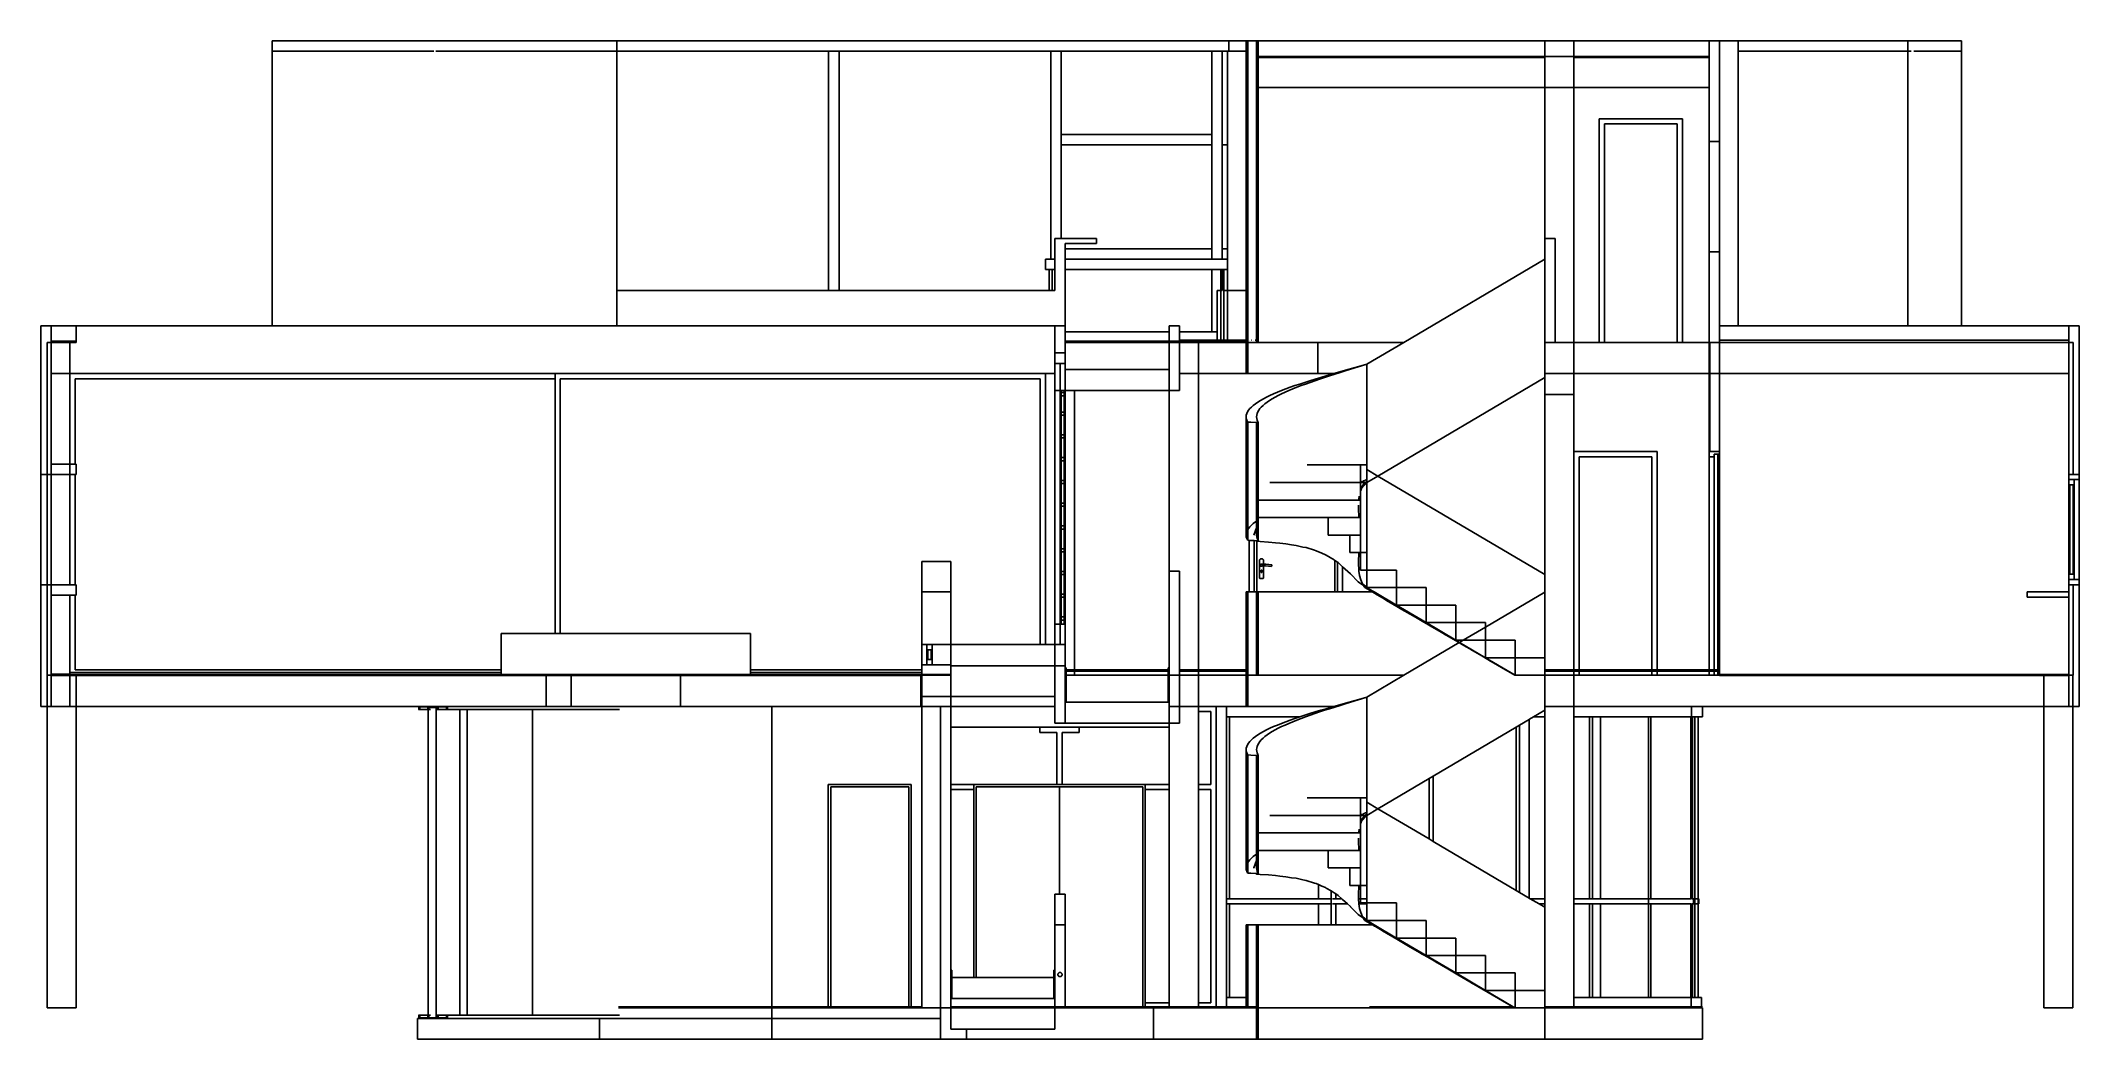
# Model space of a CAD drawing. Header units: centimetres. Extents: x -35.5 to -15.9, y -26.1 to -16.5.
import ezdxf

# ---------------------------------------------------------------- set-up
doc = ezdxf.new("R2010")
doc.units = ezdxf.units.CM
doc.layers.add('SectionCutEdges', color=7, linetype='Continuous')

msp = doc.modelspace()

# ---------------------------------------------------------------- linework, layer by layer
for p, q in [((-33.247, -16.597), (-33.247, -16.497)), ((-29.933, -16.497), (-33.247, -16.497)), ((-33.247, -19.237), (-33.247, -16.597)), ((-32.391, -16.597), (-33.247, -16.597)), ((-31.77, -16.597), (-32.391, -16.597)), ((-31.77, -16.597), (-31.693, -16.597)), ((-29.933, -16.597), (-31.674, -16.597)), ((-29.933, -16.597), (-29.933, -16.497)), ((-29.933, -16.497), (-24.051, -16.497)), ((-29.933, -18.897), (-29.933, -16.597)), ((-29.933, -16.597), (-27.898, -16.597)), ((-27.798, -16.597), (-27.898, -16.597)), ((-27.898, -18.897), (-27.898, -16.597)), ((-27.798, -16.597), (-25.763, -16.597)), ((-27.798, -18.897), (-27.798, -16.597)), ((-25.663, -16.597), (-25.763, -16.597)), ((-25.763, -18.597), (-25.763, -16.597)), ((-25.663, -17.397), (-25.663, -16.597)), ((-25.663, -16.597), (-24.213, -16.597)), ((-24.213, -16.597), (-24.213, -17.397)), ((-24.113, -16.597), (-24.213, -16.597)), ((-24.113, -16.597), (-24.063, -16.597)), ((-24.113, -17.497), (-24.113, -16.597)), ((-24.063, -16.597), (-24.051, -16.597)), ((-24.063, -16.597), (-24.063, -17.497)), ((-24.051, -16.597), (-24.051, -16.497)), ((-24.051, -16.497), (-23.883, -16.497)), ((-24.051, -16.597), (-23.883, -16.597)), ((-23.883, -16.597), (-23.883, -16.497)), ((-23.869, -16.497), (-23.883, -16.497)), ((-23.883, -18.897), (-23.883, -16.597)), ((-23.783, -16.497), (-23.783, -16.647)), ((-23.783, -16.647), (-23.783, -16.647)), ((-23.783, -16.947), (-23.783, -16.647)), ((-23.783, -16.647), (-23.783, -16.657)), ((-23.768, -16.647), (-23.783, -16.647)), ((-23.783, -16.657), (-23.783, -16.657)), ((-23.783, -16.657), (-23.783, -16.947)), ((-23.781, -16.657), (-23.782, -16.657)), ((-23.768, -16.647), (-23.768, -16.647)), ((-23.768, -16.657), (-23.767, -16.657)), ((-21.013, -16.497), (-23.767, -16.497)), ((-23.767, -16.657), (-21.013, -16.657)), ((-21.013, -16.497), (-21.013, -16.647)), ((-20.733, -16.497), (-21.013, -16.497)), ((-21.013, -16.647), (-21.013, -16.657)), ((-21.013, -16.947), (-21.013, -16.657)), ((-20.733, -16.647), (-20.733, -16.497)), ((-20.733, -16.497), (-19.433, -16.497)), ((-20.733, -16.657), (-20.733, -16.647)), ((-20.733, -16.947), (-20.733, -16.657)), ((-20.733, -16.657), (-19.433, -16.657)), ((-19.333, -16.497), (-19.153, -16.497)), ((-19.153, -16.497), (-19.153, -16.597)), ((-17.52, -16.497), (-19.153, -16.497)), ((-17.52, -16.597), (-19.153, -16.597)), ((-19.153, -16.597), (-19.153, -19.237)), ((-17.52, -16.597), (-17.52, -16.497)), ((-17.52, -16.497), (-17.007, -16.497)), ((-17.52, -16.597), (-17.491, -16.597)), ((-17.52, -19.237), (-17.52, -16.597)), ((-17.52, -16.597), (-17.52, -16.597)), ((-17.463, -16.597), (-17.007, -16.597)), ((-17.007, -16.597), (-17.007, -16.497)), ((-17.007, -16.497), (-17.007, -16.497)), ((-17.007, -16.597), (-17.007, -16.497)), ((-17.007, -16.597), (-17.007, -16.597)), ((-17.007, -19.237), (-17.007, -16.597)), ((-17.007, -19.237), (-17.007, -16.597)), ((-17.007, -16.597), (-17.007, -16.597)), ((-23.783, -16.947), (-23.783, -16.947)), ((-23.783, -16.947), (-23.783, -19.397)), ((-23.783, -16.947), (-23.768, -16.947)), ((-21.013, -18.397), (-21.013, -16.947)), ((-20.733, -19.397), (-20.733, -16.947)), ((-20.488, -19.397), (-20.488, -17.247)), ((-20.488, -17.247), (-19.688, -17.247)), ((-19.688, -17.247), (-19.688, -19.397)), ((-24.213, -17.397), (-25.663, -17.397)), ((-25.663, -17.497), (-25.663, -17.397)), ((-24.213, -17.397), (-24.213, -17.497)), ((-19.738, -17.297), (-20.438, -17.297)), ((-20.438, -17.297), (-20.438, -19.397)), ((-19.738, -19.397), (-19.738, -17.297)), ((-25.663, -18.397), (-25.663, -17.497)), ((-25.663, -17.497), (-24.213, -17.497)), ((-24.213, -17.497), (-24.213, -18.497)), ((-24.063, -17.497), (-24.113, -17.497)), ((-24.113, -18.497), (-24.113, -17.497)), ((-24.063, -17.497), (-24.063, -18.497)), ((-19.333, -17.467), (-19.433, -17.467)), ((-25.723, -18.397), (-25.723, -18.597)), ((-25.723, -18.397), (-25.663, -18.397)), ((-25.663, -18.397), (-25.323, -18.397)), ((-25.323, -18.447), (-25.323, -18.397)), ((-25.813, -18.697), (-25.813, -18.597)), ((-25.763, -18.597), (-25.813, -18.597)), ((-25.723, -18.597), (-25.763, -18.597)), ((-25.723, -18.597), (-25.723, -18.697)), ((-25.623, -18.447), (-25.323, -18.447)), ((-25.623, -18.447), (-25.623, -18.497)), ((-24.213, -18.497), (-25.623, -18.497)), ((-25.623, -18.497), (-25.623, -18.597)), ((-24.213, -18.597), (-25.623, -18.597)), ((-25.623, -18.597), (-25.623, -18.697)), ((-24.213, -18.497), (-24.213, -18.597)), ((-24.113, -18.597), (-24.213, -18.597)), ((-24.063, -18.497), (-24.113, -18.497)), ((-24.113, -18.597), (-24.113, -18.497)), ((-24.063, -18.597), (-24.113, -18.597)), ((-24.063, -18.497), (-24.063, -18.597)), ((-24.063, -18.697), (-24.063, -18.597)), ((-21.013, -18.598), (-22.367, -19.397)), ((-19.333, -18.527), (-19.433, -18.527)), ((-25.813, -18.697), (-25.778, -18.697)), ((-25.778, -18.897), (-25.778, -18.697)), ((-25.748, -18.697), (-25.778, -18.697)), ((-25.748, -18.697), (-25.748, -18.897)), ((-25.723, -18.697), (-25.748, -18.697)), ((-25.723, -18.697), (-25.723, -18.897)), ((-25.623, -18.697), (-24.213, -18.697)), ((-25.623, -18.697), (-25.623, -19.237)), ((-24.213, -18.697), (-24.213, -19.297)), ((-24.128, -18.697), (-24.213, -18.697)), ((-24.128, -18.697), (-24.128, -18.897)), ((-24.113, -18.697), (-24.128, -18.697)), ((-24.113, -18.897), (-24.113, -18.697)), ((-24.098, -18.697), (-24.113, -18.697)), ((-24.098, -18.897), (-24.098, -18.697)), ((-24.098, -18.697), (-24.063, -18.697)), ((-24.063, -18.697), (-24.063, -18.897)), ((-29.933, -18.897), (-29.933, -19.237)), ((-29.933, -18.897), (-27.898, -18.897)), ((-27.898, -18.897), (-27.798, -18.897)), ((-27.798, -18.897), (-25.778, -18.897)), ((-25.778, -18.897), (-25.748, -18.897)), ((-25.723, -18.897), (-25.748, -18.897)), ((-24.163, -19.297), (-24.163, -18.897)), ((-24.128, -18.897), (-24.163, -18.897)), ((-24.127, -18.897), (-24.128, -18.897)), ((-24.128, -18.897), (-24.128, -19.377)), ((-24.123, -18.897), (-24.126, -18.897)), ((-24.12, -18.897), (-24.122, -18.897)), ((-24.118, -18.897), (-24.119, -18.897)), ((-24.113, -18.897), (-24.116, -18.897)), ((-24.113, -18.897), (-24.113, -18.897)), ((-24.11, -18.897), (-24.112, -18.897)), ((-24.108, -18.897), (-24.109, -18.897)), ((-24.105, -18.897), (-24.106, -18.897)), ((-24.104, -18.897), (-24.101, -18.897)), ((-24.098, -18.897), (-24.1, -18.897)), ((-24.098, -19.377), (-24.098, -18.897)), ((-24.063, -18.897), (-24.098, -18.897)), ((-24.063, -18.897), (-24.063, -19.377)), ((-24.063, -18.897), (-23.883, -18.897)), ((-23.883, -19.377), (-23.883, -18.897)), ((-35.373, -19.397), (-35.413, -19.397)), ((-35.413, -19.397), (-35.413, -20.667)), ((-35.373, -19.387), (-35.373, -19.237)), ((-35.373, -19.397), (-35.373, -19.237)), ((-35.133, -19.387), (-35.373, -19.387)), ((-35.373, -19.397), (-35.373, -19.387)), ((-35.193, -19.397), (-35.193, -19.697)), ((-33.247, -19.237), (-35.133, -19.237)), ((-29.933, -19.237), (-33.247, -19.237)), ((-25.723, -19.237), (-29.933, -19.237)), ((-25.723, -19.497), (-25.723, -19.237)), ((-25.723, -19.237), (-25.623, -19.237)), ((-25.623, -19.237), (-25.623, -19.297)), ((-24.623, -19.297), (-25.623, -19.297)), ((-25.623, -19.297), (-25.623, -19.387)), ((-25.623, -19.387), (-24.623, -19.387)), ((-25.623, -19.387), (-25.623, -19.397)), ((-25.623, -19.397), (-25.623, -19.497)), ((-25.623, -19.397), (-24.623, -19.397)), ((-24.623, -19.387), (-24.523, -19.387)), ((-24.623, -19.397), (-24.523, -19.397)), ((-24.213, -19.297), (-24.523, -19.297)), ((-24.523, -19.387), (-24.163, -19.387)), ((-24.343, -19.697), (-24.343, -19.397)), ((-24.163, -19.297), (-24.213, -19.297)), ((-24.163, -19.377), (-24.163, -19.297)), ((-24.163, -19.387), (-24.163, -19.377)), ((-24.163, -19.397), (-24.163, -19.387)), ((-24.163, -19.387), (-24.128, -19.387)), ((-24.128, -19.377), (-24.128, -19.387)), ((-24.098, -19.387), (-24.128, -19.387)), ((-24.098, -19.387), (-24.098, -19.377)), ((-24.098, -19.387), (-24.063, -19.387)), ((-24.063, -19.377), (-24.063, -19.387)), ((-24.063, -19.387), (-24.063, -19.397)), ((-24.063, -19.387), (-23.883, -19.387)), ((-23.883, -19.387), (-23.883, -19.377)), ((-23.883, -19.397), (-23.883, -19.387)), ((-23.883, -19.697), (-23.883, -19.397)), ((-23.869, -19.397), (-23.869, -19.397)), ((-23.861, -19.377), (-23.861, -19.377)), ((-23.848, -19.377), (-23.849, -19.377)), ((-23.833, -19.377), (-23.834, -19.377)), ((-23.815, -19.377), (-23.816, -19.377)), ((-23.795, -19.377), (-23.796, -19.377)), ((-23.767, -19.397), (-23.194, -19.397)), ((-23.194, -19.697), (-23.194, -19.397)), ((-23.194, -19.397), (-22.367, -19.397)), ((-22.367, -19.397), (-22.723, -19.608)), ((-20.733, -19.697), (-20.733, -19.397)), ((-19.426, -19.397), (-19.426, -19.697)), ((-19.153, -19.237), (-19.333, -19.237)), ((-17.52, -19.237), (-19.153, -19.237)), ((-17.52, -19.237), (-17.007, -19.237)), ((-15.973, -19.237), (-17.007, -19.237)), ((-17.007, -19.237), (-17.007, -19.237)), ((-15.933, -19.397), (-15.973, -19.397)), ((-15.933, -20.667), (-15.933, -19.397)), ((-35.373, -19.697), (-35.193, -19.697)), ((-35.193, -19.697), (-35.193, -20.567)), ((-35.193, -19.697), (-30.528, -19.697)), ((-35.143, -19.747), (-30.528, -19.747)), ((-35.143, -20.567), (-35.143, -19.747)), ((-30.528, -19.697), (-25.813, -19.697)), ((-30.528, -19.697), (-30.528, -19.747)), ((-30.528, -19.747), (-30.528, -22.197)), ((-30.478, -19.747), (-25.863, -19.747)), ((-30.478, -22.197), (-30.478, -19.747)), ((-25.863, -19.747), (-25.863, -22.303)), ((-25.813, -19.697), (-25.813, -22.303)), ((-25.813, -19.697), (-25.723, -19.697)), ((-25.723, -19.6), (-25.673, -19.6)), ((-25.673, -19.6), (-25.673, -19.859)), ((-25.673, -19.6), (-25.623, -19.6)), ((-25.623, -19.657), (-25.623, -19.859)), ((-24.623, -19.6), (-24.623, -19.6)), ((-24.343, -22.547), (-24.343, -19.697)), ((-23.194, -19.697), (-23.869, -19.697)), ((-23.368, -19.798), (-23.32, -19.782)), ((-23.32, -19.782), (-23.27, -19.766)), ((-23.268, -19.782), (-23.312, -19.798)), ((-23.27, -19.766), (-23.219, -19.75)), ((-23.223, -19.766), (-23.268, -19.782)), ((-23.177, -19.75), (-23.223, -19.766)), ((-23.219, -19.75), (-23.167, -19.734)), ((-23.041, -19.697), (-23.194, -19.697)), ((-23.129, -19.734), (-23.177, -19.75)), ((-23.167, -19.734), (-23.114, -19.719)), ((-23.081, -19.719), (-23.129, -19.734)), ((-23.114, -19.719), (-23.06, -19.703)), ((-23.031, -19.703), (-23.081, -19.719)), ((-23.06, -19.703), (-23.041, -19.697)), ((-23.041, -19.697), (-23.005, -19.687)), ((-22.981, -19.687), (-23.031, -19.703)), ((-23.005, -19.687), (-22.95, -19.671)), ((-22.93, -19.671), (-22.981, -19.687)), ((-22.95, -19.671), (-22.894, -19.655)), ((-22.879, -19.655), (-22.93, -19.671)), ((-22.894, -19.655), (-22.837, -19.64)), ((-22.775, -19.624), (-22.879, -19.655)), ((-22.723, -19.608), (-22.837, -19.64)), ((-22.723, -19.608), (-22.775, -19.624)), ((-22.723, -19.608), (-22.723, -20.576)), ((-21.013, -19.734), (-22.617, -20.682)), ((-19.426, -19.697), (-19.426, -20.447)), ((-25.723, -22.107), (-25.723, -19.859)), ((-25.673, -19.878), (-25.663, -19.878)), ((-25.673, -20.067), (-25.673, -19.91)), ((-25.663, -19.878), (-25.663, -19.859)), ((-25.663, -19.878), (-25.663, -19.91)), ((-25.663, -19.878), (-25.633, -19.878)), ((-25.633, -19.878), (-25.633, -19.859)), ((-25.633, -19.878), (-25.633, -19.91)), ((-25.633, -19.878), (-25.623, -19.878)), ((-25.623, -20.067), (-25.623, -19.91)), ((-25.533, -22.547), (-25.533, -19.859)), ((-24.623, -21.597), (-24.623, -19.859)), ((-23.816, -20.003), (-23.795, -19.987)), ((-23.795, -19.987), (-23.772, -19.971)), ((-23.772, -19.971), (-23.746, -19.955)), ((-23.746, -19.955), (-23.718, -19.94)), ((-23.703, -19.987), (-23.721, -20.003)), ((-23.718, -19.94), (-23.688, -19.924)), ((-23.682, -19.971), (-23.703, -19.987)), ((-23.688, -19.924), (-23.655, -19.908)), ((-23.658, -19.955), (-23.682, -19.971)), ((-23.633, -19.94), (-23.658, -19.955)), ((-23.655, -19.908), (-23.62, -19.892)), ((-23.605, -19.924), (-23.633, -19.94)), ((-23.62, -19.892), (-23.583, -19.877)), ((-23.575, -19.908), (-23.605, -19.924)), ((-23.583, -19.877), (-23.544, -19.861)), ((-23.543, -19.892), (-23.575, -19.908)), ((-23.544, -19.861), (-23.502, -19.845)), ((-23.509, -19.877), (-23.543, -19.892)), ((-23.473, -19.861), (-23.509, -19.877)), ((-23.502, -19.845), (-23.459, -19.829)), ((-23.435, -19.845), (-23.473, -19.861)), ((-23.459, -19.829), (-23.414, -19.813)), ((-23.396, -19.829), (-23.435, -19.845)), ((-23.414, -19.813), (-23.368, -19.798)), ((-23.355, -19.813), (-23.396, -19.829)), ((-23.312, -19.798), (-23.355, -19.813)), ((-21.013, -21.629), (-21.013, -19.897)), ((-20.733, -20.447), (-20.733, -19.897)), ((-25.673, -20.286), (-25.673, -20.097)), ((-25.623, -20.286), (-25.623, -20.097)), ((-23.883, -20.113), (-23.882, -20.098)), ((-23.883, -21.25), (-23.883, -20.113)), ((-23.882, -20.129), (-23.883, -20.113)), ((-23.882, -20.098), (-23.878, -20.082)), ((-23.878, -20.145), (-23.882, -20.129)), ((-23.878, -20.082), (-23.871, -20.066)), ((-23.871, -20.161), (-23.878, -20.145)), ((-23.871, -20.066), (-23.861, -20.05)), ((-23.869, -20.164), (-23.871, -20.161)), ((-23.861, -20.05), (-23.849, -20.034)), ((-23.849, -20.034), (-23.833, -20.019)), ((-23.833, -20.019), (-23.816, -20.003)), ((-23.782, -20.098), (-23.783, -20.113)), ((-23.783, -20.113), (-23.782, -20.129)), ((-23.783, -21.082), (-23.783, -20.168)), ((-23.778, -20.082), (-23.782, -20.098)), ((-23.782, -20.129), (-23.778, -20.145)), ((-23.772, -20.066), (-23.778, -20.082)), ((-23.778, -20.145), (-23.772, -20.161)), ((-23.763, -20.05), (-23.772, -20.066)), ((-23.772, -20.161), (-23.767, -20.168)), ((-23.752, -20.034), (-23.763, -20.05)), ((-23.738, -20.019), (-23.752, -20.034)), ((-23.721, -20.003), (-23.738, -20.019)), ((-25.673, -20.505), (-25.673, -20.316)), ((-25.623, -20.505), (-25.623, -20.316)), ((-35.193, -20.567), (-35.193, -20.667)), ((-25.673, -20.724), (-25.673, -20.535)), ((-25.623, -20.724), (-25.623, -20.535)), ((-22.783, -20.576), (-23.297, -20.576)), ((-22.783, -20.742), (-22.783, -20.576)), ((-22.723, -20.576), (-22.783, -20.576)), ((-22.723, -20.576), (-22.723, -20.619)), ((-20.733, -20.447), (-19.933, -20.447)), ((-20.733, -22.547), (-20.733, -20.447)), ((-19.983, -20.497), (-20.683, -20.497)), ((-20.683, -20.497), (-20.683, -22.547)), ((-19.983, -22.547), (-19.983, -20.497)), ((-19.933, -20.447), (-19.933, -22.547)), ((-19.433, -20.497), (-19.433, -22.547)), ((-19.333, -22.547), (-19.333, -20.472)), ((-35.473, -21.727), (-35.473, -20.667)), ((-35.413, -20.667), (-35.413, -21.727)), ((-35.373, -20.667), (-35.373, -21.727)), ((-35.193, -20.667), (-35.193, -21.727)), ((-35.143, -21.727), (-35.143, -20.667)), ((-25.673, -20.943), (-25.673, -20.754)), ((-25.623, -20.943), (-25.623, -20.754)), ((-22.783, -20.745), (-23.655, -20.745)), ((-22.783, -20.741), (-22.78, -20.74)), ((-22.783, -20.743), (-22.78, -20.742)), ((-22.783, -20.743), (-22.78, -20.742)), ((-22.783, -20.742), (-22.783, -20.742)), ((-22.783, -20.743), (-22.783, -20.742)), ((-22.783, -20.743), (-22.783, -20.743)), ((-22.783, -20.743), (-22.783, -20.743)), ((-22.783, -20.745), (-22.783, -20.743)), ((-22.783, -20.743), (-22.783, -20.743)), ((-22.783, -20.745), (-22.783, -20.745)), ((-22.741, -20.745), (-22.783, -20.802)), ((-22.783, -20.745), (-22.783, -20.802)), ((-22.783, -20.802), (-22.783, -20.745)), ((-22.783, -20.745), (-22.741, -20.745)), ((-22.783, -20.745), (-22.783, -20.745)), ((-22.779, -20.74), (-22.777, -20.739)), ((-22.779, -20.742), (-22.777, -20.741)), ((-22.779, -20.742), (-22.777, -20.741)), ((-22.776, -20.739), (-22.774, -20.738)), ((-22.776, -20.741), (-22.774, -20.74)), ((-22.776, -20.74), (-22.774, -20.74)), ((-22.774, -20.802), (-22.723, -20.746)), ((-22.773, -20.737), (-22.771, -20.736)), ((-22.773, -20.739), (-22.771, -20.738)), ((-22.773, -20.739), (-22.771, -20.739)), ((-22.77, -20.736), (-22.768, -20.735)), ((-22.77, -20.738), (-22.768, -20.737)), ((-22.77, -20.738), (-22.768, -20.737)), ((-22.767, -20.735), (-22.764, -20.733)), ((-22.767, -20.737), (-22.764, -20.736)), ((-22.767, -20.737), (-22.764, -20.736)), ((-22.765, -20.781), (-22.741, -20.745)), ((-22.763, -20.733), (-22.762, -20.732)), ((-22.763, -20.735), (-22.762, -20.735)), ((-22.763, -20.735), (-22.762, -20.735)), ((-22.761, -20.732), (-22.758, -20.731)), ((-22.761, -20.734), (-22.758, -20.733)), ((-22.761, -20.735), (-22.758, -20.734)), ((-22.757, -20.73), (-22.755, -20.729)), ((-22.757, -20.733), (-22.755, -20.732)), ((-22.757, -20.733), (-22.755, -20.732)), ((-22.754, -20.729), (-22.752, -20.728)), ((-22.754, -20.732), (-22.752, -20.731)), ((-22.754, -20.732), (-22.752, -20.731)), ((-22.751, -20.728), (-22.749, -20.727)), ((-22.751, -20.731), (-22.749, -20.73)), ((-22.751, -20.731), (-22.749, -20.73)), ((-22.747, -20.726), (-22.746, -20.726)), ((-22.745, -20.725), (-22.743, -20.724)), ((-22.742, -20.724), (-22.739, -20.723)), ((-22.741, -20.745), (-22.739, -20.744)), ((-22.741, -20.745), (-22.741, -20.745)), ((-22.741, -20.745), (-22.723, -20.745)), ((-22.738, -20.722), (-22.736, -20.721)), ((-22.738, -20.743), (-22.736, -20.742)), ((-22.735, -20.721), (-22.734, -20.72)), ((-22.735, -20.741), (-22.734, -20.741)), ((-22.732, -20.72), (-22.731, -20.719)), ((-22.732, -20.74), (-22.731, -20.739)), ((-22.729, -20.718), (-22.726, -20.717)), ((-22.729, -20.738), (-22.726, -20.736)), ((-22.725, -20.716), (-22.723, -20.716)), ((-22.725, -20.736), (-22.723, -20.735)), ((-22.723, -20.619), (-22.617, -20.682)), ((-22.723, -20.619), (-22.723, -20.716)), ((-22.723, -20.745), (-22.617, -20.682)), ((-22.723, -20.716), (-22.723, -20.735)), ((-22.723, -20.735), (-22.723, -20.745)), ((-22.723, -20.745), (-22.723, -20.746)), ((-22.723, -20.746), (-22.723, -21.418)), ((-21.013, -21.629), (-22.617, -20.682)), ((-15.973, -20.767), (-15.973, -21.627)), ((-15.923, -21.627), (-15.923, -20.767)), ((-15.873, -20.717), (-15.873, -21.677)), ((-23.767, -20.913), (-22.806, -20.913)), ((-22.806, -20.913), (-22.8, -20.913)), ((-22.803, -20.991), (-22.802, -20.963)), ((-22.8, -20.903), (-22.796, -20.876)), ((-22.8, -20.913), (-22.8, -20.903)), ((-22.783, -20.913), (-22.8, -20.913)), ((-22.783, -20.802), (-22.783, -20.802)), ((-22.783, -20.802), (-22.783, -20.824)), ((-22.783, -20.824), (-22.782, -20.82)), ((-22.783, -20.824), (-22.783, -20.824)), ((-22.783, -20.824), (-22.783, -20.913)), ((-22.783, -20.913), (-22.783, -20.824)), ((-22.783, -21.082), (-22.783, -20.913)), ((-22.782, -20.82), (-22.774, -20.802)), ((-22.774, -20.802), (-22.765, -20.781)), ((-25.673, -21.162), (-25.673, -20.973)), ((-25.623, -21.162), (-25.623, -20.973)), ((-23.833, -21.155), (-23.849, -21.171)), ((-23.816, -21.14), (-23.833, -21.155)), ((-23.795, -21.124), (-23.816, -21.14)), ((-23.783, -21.116), (-23.795, -21.124)), ((-23.783, -21.082), (-23.783, -21.116)), ((-23.783, -21.082), (-23.778, -21.082)), ((-23.783, -21.116), (-23.783, -21.179)), ((-23.778, -21.082), (-23.768, -21.082)), ((-22.783, -21.082), (-23.095, -21.082)), ((-22.803, -20.991), (-22.801, -21.081)), ((-22.783, -21.25), (-22.783, -21.082)), ((-25.673, -21.381), (-25.673, -21.192)), ((-25.623, -21.381), (-25.623, -21.192)), ((-23.883, -21.25), (-23.882, -21.266)), ((-23.882, -21.266), (-23.878, -21.282)), ((-23.878, -21.282), (-23.871, -21.297)), ((-23.871, -21.297), (-23.869, -21.3)), ((-23.861, -21.187), (-23.869, -21.2)), ((-23.849, -21.171), (-23.861, -21.187)), ((-23.856, -21.797), (-23.856, -21.301)), ((-23.783, -21.179), (-23.811, -21.25)), ((-23.811, -21.25), (-23.81, -21.252)), ((-23.806, -21.303), (-23.806, -21.797)), ((-23.79, -21.304), (-23.788, -21.308)), ((-23.783, -21.179), (-23.783, -21.25)), ((-23.782, -21.266), (-23.783, -21.25)), ((-23.778, -21.282), (-23.782, -21.266)), ((-23.781, -21.309), (-23.781, -21.797)), ((-23.772, -21.297), (-23.778, -21.282)), ((-23.767, -21.305), (-23.772, -21.297)), ((-22.886, -21.25), (-22.783, -21.25)), ((-22.783, -21.25), (-22.783, -21.418)), ((-22.783, -21.25), (-22.783, -21.25)), ((-25.673, -21.599), (-25.673, -21.411)), ((-25.623, -21.599), (-25.623, -21.411)), ((-23.756, -21.494), (-23.756, -21.493)), ((-23.756, -21.493), (-23.755, -21.493)), ((-23.756, -21.495), (-23.756, -21.494)), ((-23.756, -21.494), (-23.756, -21.494)), ((-23.756, -21.496), (-23.756, -21.495)), ((-23.756, -21.495), (-23.756, -21.495)), ((-23.756, -21.497), (-23.756, -21.496)), ((-23.756, -21.496), (-23.756, -21.496)), ((-23.756, -21.658), (-23.756, -21.497)), ((-23.756, -21.497), (-23.756, -21.497)), ((-23.755, -21.491), (-23.755, -21.49)), ((-23.755, -21.49), (-23.754, -21.49)), ((-23.755, -21.492), (-23.755, -21.491)), ((-23.755, -21.491), (-23.755, -21.491)), ((-23.755, -21.491), (-23.755, -21.491)), ((-23.755, -21.493), (-23.755, -21.492)), ((-23.755, -21.492), (-23.755, -21.492)), ((-23.754, -21.488), (-23.753, -21.487)), ((-23.754, -21.489), (-23.754, -21.488)), ((-23.754, -21.488), (-23.754, -21.488)), ((-23.754, -21.49), (-23.754, -21.489)), ((-23.754, -21.489), (-23.754, -21.489)), ((-23.744, -21.533), (-23.754, -21.534)), ((-23.754, -21.534), (-23.752, -21.549)), ((-23.754, -21.534), (-23.754, -21.534)), ((-23.754, -21.534), (-23.754, -21.534)), ((-23.754, -21.534), (-23.754, -21.534)), ((-23.754, -21.534), (-23.754, -21.534)), ((-23.754, -21.539), (-23.754, -21.54)), ((-23.754, -21.54), (-23.753, -21.541)), ((-23.753, -21.541), (-23.754, -21.54)), ((-23.753, -21.487), (-23.753, -21.486)), ((-23.753, -21.486), (-23.752, -21.486)), ((-23.753, -21.487), (-23.753, -21.487)), ((-23.753, -21.487), (-23.753, -21.487)), ((-23.753, -21.541), (-23.753, -21.543)), ((-23.753, -21.542), (-23.753, -21.541)), ((-23.753, -21.543), (-23.753, -21.544)), ((-23.753, -21.544), (-23.753, -21.543)), ((-23.753, -21.548), (-23.752, -21.549)), ((-23.752, -21.549), (-23.753, -21.548)), ((-23.752, -21.486), (-23.752, -21.485)), ((-23.752, -21.485), (-23.752, -21.485)), ((-23.752, -21.485), (-23.751, -21.485)), ((-23.741, -21.548), (-23.752, -21.549)), ((-23.752, -21.549), (-23.752, -21.549)), ((-23.752, -21.549), (-23.752, -21.549)), ((-23.751, -21.485), (-23.751, -21.484)), ((-23.751, -21.484), (-23.751, -21.484)), ((-23.751, -21.484), (-23.75, -21.484)), ((-23.75, -21.483), (-23.749, -21.482)), ((-23.75, -21.484), (-23.75, -21.483)), ((-23.75, -21.483), (-23.75, -21.483)), ((-23.749, -21.482), (-23.749, -21.482)), ((-23.749, -21.482), (-23.749, -21.482)), ((-23.749, -21.482), (-23.748, -21.482)), ((-23.748, -21.482), (-23.748, -21.481)), ((-23.748, -21.481), (-23.748, -21.481)), ((-23.748, -21.481), (-23.747, -21.481)), ((-23.747, -21.481), (-23.747, -21.48)), ((-23.747, -21.48), (-23.746, -21.48)), ((-23.746, -21.48), (-23.746, -21.48)), ((-23.746, -21.48), (-23.745, -21.48)), ((-23.746, -21.536), (-23.745, -21.535)), ((-23.746, -21.537), (-23.746, -21.536)), ((-23.746, -21.538), (-23.746, -21.537)), ((-23.746, -21.539), (-23.746, -21.538)), ((-23.746, -21.54), (-23.746, -21.539)), ((-23.746, -21.541), (-23.746, -21.54)), ((-23.746, -21.542), (-23.746, -21.541)), ((-23.745, -21.543), (-23.746, -21.542)), ((-23.745, -21.48), (-23.745, -21.479)), ((-23.745, -21.479), (-23.745, -21.479)), ((-23.745, -21.479), (-23.744, -21.479)), ((-23.745, -21.535), (-23.744, -21.534)), ((-23.745, -21.535), (-23.745, -21.535)), ((-23.745, -21.544), (-23.745, -21.543)), ((-23.744, -21.545), (-23.745, -21.544)), ((-23.744, -21.479), (-23.744, -21.479)), ((-23.744, -21.479), (-23.743, -21.479)), ((-23.744, -21.533), (-23.743, -21.532)), ((-23.744, -21.534), (-23.744, -21.533)), ((-23.744, -21.533), (-23.744, -21.533)), ((-23.744, -21.546), (-23.744, -21.545)), ((-23.743, -21.546), (-23.744, -21.546)), ((-23.743, -21.479), (-23.743, -21.478)), ((-23.743, -21.478), (-23.742, -21.478)), ((-23.743, -21.532), (-23.742, -21.531)), ((-23.742, -21.547), (-23.743, -21.546)), ((-23.742, -21.478), (-23.742, -21.478)), ((-23.742, -21.478), (-23.741, -21.478)), ((-23.742, -21.531), (-23.741, -21.53)), ((-23.742, -21.531), (-23.742, -21.531)), ((-23.742, -21.548), (-23.742, -21.547)), ((-23.741, -21.548), (-23.742, -21.548)), ((-23.741, -21.478), (-23.741, -21.478)), ((-23.741, -21.478), (-23.74, -21.478)), ((-23.741, -21.53), (-23.74, -21.53)), ((-23.74, -21.548), (-23.741, -21.548)), ((-23.741, -21.548), (-23.741, -21.548)), ((-23.74, -21.478), (-23.74, -21.478)), ((-23.74, -21.478), (-23.739, -21.478)), ((-23.74, -21.53), (-23.739, -21.53)), ((-23.739, -21.549), (-23.74, -21.548)), ((-23.739, -21.478), (-23.738, -21.477)), ((-23.739, -21.478), (-23.739, -21.478)), ((-23.739, -21.53), (-23.738, -21.529)), ((-23.738, -21.549), (-23.739, -21.549)), ((-23.738, -21.477), (-23.738, -21.477)), ((-23.738, -21.477), (-23.737, -21.477)), ((-23.738, -21.529), (-23.737, -21.529)), ((-23.737, -21.549), (-23.738, -21.549)), ((-23.737, -21.477), (-23.737, -21.477)), ((-23.737, -21.477), (-23.736, -21.477)), ((-23.737, -21.529), (-23.736, -21.529)), ((-23.736, -21.549), (-23.737, -21.549)), ((-23.736, -21.477), (-23.735, -21.477)), ((-23.736, -21.477), (-23.736, -21.477)), ((-23.736, -21.529), (-23.735, -21.529)), ((-23.735, -21.549), (-23.736, -21.549)), ((-23.735, -21.477), (-23.735, -21.477)), ((-23.735, -21.477), (-23.735, -21.477)), ((-23.735, -21.477), (-23.734, -21.477)), ((-23.735, -21.529), (-23.734, -21.529)), ((-23.734, -21.549), (-23.735, -21.549)), ((-23.734, -21.477), (-23.734, -21.477)), ((-23.734, -21.477), (-23.733, -21.478)), ((-23.734, -21.529), (-23.733, -21.53)), ((-23.733, -21.549), (-23.734, -21.549)), ((-23.733, -21.478), (-23.733, -21.478)), ((-23.733, -21.478), (-23.732, -21.478)), ((-23.733, -21.53), (-23.732, -21.53)), ((-23.732, -21.548), (-23.733, -21.549)), ((-23.732, -21.478), (-23.732, -21.478)), ((-23.732, -21.478), (-23.731, -21.478)), ((-23.732, -21.53), (-23.731, -21.53)), ((-23.731, -21.548), (-23.732, -21.548)), ((-23.731, -21.478), (-23.731, -21.478)), ((-23.731, -21.478), (-23.73, -21.478)), ((-23.731, -21.53), (-23.73, -21.531)), ((-23.73, -21.548), (-23.731, -21.548)), ((-23.73, -21.478), (-23.73, -21.478)), ((-23.73, -21.478), (-23.729, -21.478)), ((-23.73, -21.531), (-23.73, -21.531)), ((-23.725, -21.531), (-23.73, -21.532)), ((-23.73, -21.531), (-23.73, -21.532)), ((-23.73, -21.532), (-23.729, -21.532)), ((-23.73, -21.547), (-23.73, -21.548)), ((-23.729, -21.547), (-23.73, -21.547)), ((-23.729, -21.478), (-23.729, -21.479)), ((-23.729, -21.479), (-23.728, -21.479)), ((-23.729, -21.532), (-23.728, -21.533)), ((-23.728, -21.546), (-23.729, -21.546)), ((-23.724, -21.546), (-23.729, -21.547)), ((-23.729, -21.546), (-23.729, -21.547)), ((-23.728, -21.479), (-23.728, -21.479)), ((-23.728, -21.479), (-23.727, -21.479)), ((-23.728, -21.533), (-23.728, -21.534)), ((-23.728, -21.534), (-23.727, -21.535)), ((-23.727, -21.544), (-23.728, -21.545)), ((-23.728, -21.545), (-23.728, -21.546)), ((-23.727, -21.479), (-23.727, -21.479)), ((-23.727, -21.479), (-23.727, -21.48)), ((-23.727, -21.48), (-23.726, -21.48)), ((-23.727, -21.535), (-23.727, -21.535)), ((-23.727, -21.535), (-23.726, -21.536)), ((-23.726, -21.542), (-23.727, -21.543)), ((-23.727, -21.543), (-23.727, -21.544)), ((-23.726, -21.48), (-23.726, -21.48)), ((-23.726, -21.48), (-23.725, -21.48)), ((-23.726, -21.536), (-23.726, -21.537)), ((-23.726, -21.537), (-23.726, -21.538)), ((-23.726, -21.538), (-23.726, -21.539)), ((-23.726, -21.539), (-23.726, -21.54)), ((-23.726, -21.54), (-23.726, -21.541)), ((-23.726, -21.541), (-23.726, -21.542)), ((-23.725, -21.48), (-23.725, -21.481)), ((-23.725, -21.481), (-23.724, -21.481)), ((-23.725, -21.531), (-23.716, -21.531)), ((-23.724, -21.481), (-23.724, -21.481)), ((-23.724, -21.481), (-23.724, -21.482)), ((-23.724, -21.482), (-23.723, -21.482)), ((-23.716, -21.546), (-23.724, -21.546)), ((-23.723, -21.482), (-23.723, -21.482)), ((-23.723, -21.482), (-23.723, -21.482)), ((-23.723, -21.482), (-23.722, -21.483)), ((-23.722, -21.483), (-23.722, -21.483)), ((-23.722, -21.483), (-23.722, -21.484)), ((-23.722, -21.484), (-23.721, -21.484)), ((-23.721, -21.484), (-23.721, -21.484)), ((-23.721, -21.484), (-23.721, -21.485)), ((-23.721, -21.485), (-23.72, -21.485)), ((-23.72, -21.485), (-23.72, -21.485)), ((-23.72, -21.485), (-23.72, -21.486)), ((-23.72, -21.486), (-23.719, -21.486)), ((-23.719, -21.486), (-23.719, -21.487)), ((-23.719, -21.487), (-23.719, -21.487)), ((-23.719, -21.487), (-23.719, -21.487)), ((-23.719, -21.487), (-23.718, -21.488)), ((-23.718, -21.488), (-23.718, -21.488)), ((-23.718, -21.488), (-23.718, -21.489)), ((-23.718, -21.489), (-23.718, -21.489)), ((-23.718, -21.489), (-23.718, -21.49)), ((-23.718, -21.49), (-23.717, -21.49)), ((-23.717, -21.49), (-23.717, -21.491)), ((-23.717, -21.491), (-23.717, -21.491)), ((-23.717, -21.491), (-23.717, -21.491)), ((-23.717, -21.491), (-23.717, -21.492)), ((-23.717, -21.492), (-23.717, -21.492)), ((-23.717, -21.492), (-23.716, -21.493)), ((-23.716, -21.493), (-23.716, -21.493)), ((-23.716, -21.493), (-23.716, -21.494)), ((-23.716, -21.494), (-23.716, -21.494)), ((-23.716, -21.494), (-23.716, -21.495)), ((-23.716, -21.495), (-23.716, -21.495)), ((-23.716, -21.495), (-23.716, -21.496)), ((-23.716, -21.496), (-23.716, -21.496)), ((-23.716, -21.496), (-23.716, -21.497)), ((-23.716, -21.497), (-23.716, -21.497)), ((-23.716, -21.497), (-23.716, -21.531)), ((-23.716, -21.531), (-23.716, -21.532)), ((-23.716, -21.531), (-23.695, -21.531)), ((-23.716, -21.533), (-23.716, -21.536)), ((-23.716, -21.536), (-23.716, -21.539)), ((-23.716, -21.54), (-23.716, -21.541)), ((-23.716, -21.543), (-23.716, -21.545)), ((-23.716, -21.546), (-23.716, -21.546)), ((-23.716, -21.546), (-23.716, -21.658)), ((-23.696, -21.546), (-23.716, -21.546)), ((-23.668, -21.548), (-23.696, -21.546)), ((-23.695, -21.531), (-23.666, -21.533)), ((-23.639, -21.552), (-23.668, -21.548)), ((-23.666, -21.533), (-23.637, -21.537)), ((-23.637, -21.537), (-23.639, -21.552)), ((-23.639, -21.547), (-23.638, -21.546)), ((-23.639, -21.551), (-23.639, -21.552)), ((-23.639, -21.552), (-23.639, -21.551)), ((-23.639, -21.552), (-23.639, -21.552)), ((-23.639, -21.552), (-23.639, -21.552)), ((-23.638, -21.542), (-23.638, -21.543)), ((-23.638, -21.543), (-23.638, -21.542)), ((-23.638, -21.545), (-23.638, -21.543)), ((-23.638, -21.546), (-23.638, -21.545)), ((-23.637, -21.537), (-23.637, -21.537)), ((-23.637, -21.537), (-23.637, -21.538)), ((-23.637, -21.538), (-23.637, -21.537)), ((-23.637, -21.537), (-23.637, -21.537)), ((-23.031, -21.797), (-23.031, -21.493)), ((-23.006, -21.797), (-23.006, -21.51)), ((-22.956, -21.555), (-22.956, -21.797)), ((-22.803, -21.509), (-22.801, -21.419)), ((-22.8, -21.597), (-22.803, -21.509)), ((-22.801, -21.419), (-22.801, -21.418)), ((-22.783, -21.587), (-22.783, -21.418)), ((-35.413, -21.727), (-35.413, -22.597)), ((-35.373, -21.827), (-35.373, -21.727)), ((-25.673, -21.818), (-25.673, -21.629)), ((-25.623, -21.818), (-25.623, -21.629)), ((-23.756, -21.659), (-23.756, -21.658)), ((-23.756, -21.658), (-23.756, -21.658)), ((-23.756, -21.658), (-23.756, -21.658)), ((-23.756, -21.66), (-23.756, -21.659)), ((-23.756, -21.659), (-23.756, -21.659)), ((-23.756, -21.659), (-23.756, -21.659)), ((-23.756, -21.659), (-23.756, -21.659)), ((-23.756, -21.661), (-23.756, -21.66)), ((-23.756, -21.66), (-23.756, -21.66)), ((-23.756, -21.66), (-23.756, -21.66)), ((-23.756, -21.66), (-23.756, -21.66)), ((-23.756, -21.66), (-23.756, -21.66)), ((-23.755, -21.661), (-23.756, -21.661)), ((-23.755, -21.662), (-23.755, -21.661)), ((-23.755, -21.661), (-23.755, -21.661)), ((-23.755, -21.661), (-23.755, -21.661)), ((-23.755, -21.663), (-23.755, -21.662)), ((-23.755, -21.662), (-23.755, -21.662)), ((-23.755, -21.662), (-23.755, -21.662)), ((-23.755, -21.662), (-23.755, -21.662)), ((-23.754, -21.663), (-23.755, -21.663)), ((-23.755, -21.663), (-23.755, -21.663)), ((-23.755, -21.663), (-23.755, -21.663)), ((-23.754, -21.664), (-23.754, -21.663)), ((-23.754, -21.663), (-23.754, -21.663)), ((-23.753, -21.665), (-23.754, -21.664)), ((-23.754, -21.664), (-23.754, -21.664)), ((-23.754, -21.664), (-23.754, -21.664)), ((-23.754, -21.664), (-23.754, -21.664)), ((-23.754, -21.664), (-23.754, -21.664)), ((-23.752, -21.666), (-23.753, -21.665)), ((-23.753, -21.665), (-23.753, -21.665)), ((-23.753, -21.665), (-23.753, -21.665)), ((-23.753, -21.665), (-23.753, -21.665)), ((-23.753, -21.665), (-23.753, -21.665)), ((-23.753, -21.665), (-23.753, -21.665)), ((-23.751, -21.666), (-23.752, -21.666)), ((-23.752, -21.666), (-23.752, -21.666)), ((-23.752, -21.666), (-23.752, -21.666)), ((-23.752, -21.666), (-23.752, -21.666)), ((-23.752, -21.666), (-23.752, -21.666)), ((-23.751, -21.667), (-23.751, -21.666)), ((-23.751, -21.666), (-23.751, -21.666)), ((-23.751, -21.666), (-23.751, -21.666)), ((-23.75, -21.667), (-23.751, -21.667)), ((-23.749, -21.667), (-23.75, -21.667)), ((-23.75, -21.667), (-23.75, -21.667)), ((-23.75, -21.667), (-23.75, -21.667)), ((-23.75, -21.667), (-23.75, -21.667)), ((-23.75, -21.667), (-23.75, -21.667)), ((-23.748, -21.667), (-23.749, -21.667)), ((-23.749, -21.667), (-23.749, -21.667)), ((-23.749, -21.667), (-23.749, -21.667)), ((-23.749, -21.667), (-23.749, -21.667)), ((-23.748, -21.668), (-23.748, -21.667)), ((-23.747, -21.668), (-23.748, -21.668)), ((-23.748, -21.668), (-23.748, -21.668)), ((-23.748, -21.668), (-23.748, -21.668)), ((-23.746, -21.668), (-23.747, -21.668)), ((-23.747, -21.668), (-23.747, -21.668)), ((-23.747, -21.668), (-23.747, -21.668)), ((-23.747, -21.668), (-23.747, -21.668)), ((-23.746, -21.668), (-23.746, -21.668)), ((-23.746, -21.668), (-23.746, -21.668)), ((-23.726, -21.668), (-23.746, -21.668)), ((-23.739, -21.59), (-23.74, -21.59)), ((-23.74, -21.59), (-23.74, -21.59)), ((-23.74, -21.59), (-23.74, -21.59)), ((-23.74, -21.59), (-23.74, -21.59)), ((-23.74, -21.59), (-23.74, -21.59)), ((-23.74, -21.59), (-23.74, -21.59)), ((-23.74, -21.59), (-23.74, -21.59)), ((-23.74, -21.59), (-23.74, -21.59)), ((-23.74, -21.59), (-23.74, -21.591)), ((-23.74, -21.591), (-23.74, -21.591)), ((-23.74, -21.591), (-23.74, -21.591)), ((-23.74, -21.591), (-23.74, -21.591)), ((-23.74, -21.591), (-23.74, -21.591)), ((-23.74, -21.591), (-23.74, -21.591)), ((-23.74, -21.591), (-23.74, -21.591)), ((-23.74, -21.591), (-23.74, -21.591)), ((-23.74, -21.591), (-23.74, -21.591)), ((-23.74, -21.591), (-23.74, -21.591)), ((-23.74, -21.591), (-23.74, -21.592)), ((-23.74, -21.592), (-23.74, -21.592)), ((-23.74, -21.592), (-23.74, -21.592)), ((-23.74, -21.592), (-23.74, -21.592)), ((-23.74, -21.592), (-23.74, -21.592)), ((-23.74, -21.592), (-23.74, -21.592)), ((-23.74, -21.592), (-23.74, -21.592)), ((-23.74, -21.592), (-23.74, -21.592)), ((-23.74, -21.592), (-23.74, -21.592)), ((-23.74, -21.592), (-23.74, -21.593)), ((-23.74, -21.593), (-23.74, -21.593)), ((-23.74, -21.593), (-23.74, -21.593)), ((-23.74, -21.593), (-23.74, -21.593)), ((-23.74, -21.593), (-23.74, -21.593)), ((-23.74, -21.593), (-23.74, -21.593)), ((-23.74, -21.593), (-23.74, -21.593)), ((-23.74, -21.593), (-23.74, -21.593)), ((-23.74, -21.593), (-23.74, -21.593)), ((-23.74, -21.593), (-23.74, -21.593)), ((-23.74, -21.593), (-23.74, -21.593)), ((-23.74, -21.593), (-23.74, -21.593)), ((-23.74, -21.593), (-23.74, -21.593)), ((-23.74, -21.593), (-23.74, -21.593)), ((-23.74, -21.593), (-23.74, -21.594)), ((-23.74, -21.594), (-23.74, -21.594)), ((-23.74, -21.594), (-23.74, -21.594)), ((-23.74, -21.594), (-23.74, -21.594)), ((-23.74, -21.594), (-23.74, -21.594)), ((-23.74, -21.594), (-23.74, -21.594)), ((-23.74, -21.594), (-23.74, -21.594)), ((-23.74, -21.594), (-23.74, -21.594)), ((-23.74, -21.594), (-23.74, -21.594)), ((-23.74, -21.594), (-23.74, -21.594)), ((-23.74, -21.594), (-23.74, -21.594)), ((-23.74, -21.594), (-23.74, -21.594)), ((-23.74, -21.594), (-23.74, -21.594)), ((-23.74, -21.594), (-23.74, -21.594)), ((-23.74, -21.594), (-23.74, -21.594)), ((-23.74, -21.594), (-23.74, -21.595)), ((-23.74, -21.595), (-23.74, -21.595)), ((-23.74, -21.595), (-23.74, -21.595)), ((-23.74, -21.595), (-23.74, -21.595)), ((-23.74, -21.595), (-23.74, -21.595)), ((-23.74, -21.595), (-23.74, -21.595)), ((-23.74, -21.595), (-23.74, -21.595)), ((-23.74, -21.595), (-23.74, -21.595)), ((-23.74, -21.595), (-23.74, -21.595)), ((-23.74, -21.595), (-23.74, -21.595)), ((-23.74, -21.595), (-23.74, -21.595)), ((-23.74, -21.595), (-23.74, -21.595)), ((-23.74, -21.595), (-23.74, -21.595)), ((-23.74, -21.595), (-23.74, -21.595)), ((-23.74, -21.595), (-23.739, -21.595)), ((-23.738, -21.589), (-23.739, -21.589)), ((-23.739, -21.589), (-23.739, -21.589)), ((-23.739, -21.589), (-23.739, -21.589)), ((-23.739, -21.589), (-23.739, -21.589)), ((-23.739, -21.589), (-23.739, -21.589)), ((-23.739, -21.589), (-23.739, -21.589)), ((-23.739, -21.589), (-23.739, -21.589)), ((-23.739, -21.589), (-23.739, -21.589)), ((-23.739, -21.589), (-23.739, -21.589)), ((-23.739, -21.589), (-23.739, -21.59)), ((-23.739, -21.59), (-23.739, -21.59)), ((-23.739, -21.59), (-23.739, -21.59)), ((-23.739, -21.595), (-23.739, -21.595)), ((-23.739, -21.595), (-23.739, -21.595)), ((-23.739, -21.595), (-23.739, -21.596)), ((-23.739, -21.596), (-23.739, -21.596)), ((-23.739, -21.596), (-23.739, -21.596)), ((-23.739, -21.596), (-23.739, -21.596)), ((-23.739, -21.596), (-23.739, -21.596)), ((-23.739, -21.596), (-23.739, -21.596)), ((-23.739, -21.596), (-23.739, -21.596)), ((-23.739, -21.596), (-23.739, -21.596)), ((-23.739, -21.596), (-23.739, -21.596)), ((-23.739, -21.596), (-23.739, -21.596)), ((-23.739, -21.596), (-23.739, -21.596)), ((-23.739, -21.596), (-23.739, -21.596)), ((-23.739, -21.596), (-23.739, -21.596)), ((-23.739, -21.596), (-23.739, -21.596)), ((-23.739, -21.596), (-23.739, -21.596)), ((-23.739, -21.596), (-23.739, -21.596)), ((-23.739, -21.596), (-23.739, -21.596)), ((-23.739, -21.596), (-23.738, -21.596)), ((-23.737, -21.588), (-23.738, -21.588)), ((-23.738, -21.588), (-23.738, -21.588)), ((-23.738, -21.588), (-23.738, -21.588)), ((-23.738, -21.588), (-23.738, -21.588)), ((-23.738, -21.588), (-23.738, -21.588)), ((-23.738, -21.588), (-23.738, -21.589)), ((-23.738, -21.589), (-23.738, -21.589)), ((-23.738, -21.589), (-23.738, -21.589)), ((-23.738, -21.589), (-23.738, -21.589)), ((-23.738, -21.589), (-23.738, -21.589)), ((-23.738, -21.589), (-23.738, -21.589)), ((-23.738, -21.596), (-23.738, -21.596)), ((-23.738, -21.596), (-23.738, -21.609)), ((-23.738, -21.609), (-23.734, -21.609)), ((-23.736, -21.588), (-23.737, -21.588)), ((-23.737, -21.588), (-23.737, -21.588)), ((-23.737, -21.588), (-23.737, -21.588)), ((-23.737, -21.588), (-23.737, -21.588)), ((-23.737, -21.588), (-23.737, -21.588)), ((-23.737, -21.588), (-23.737, -21.588)), ((-23.737, -21.588), (-23.737, -21.588)), ((-23.737, -21.588), (-23.737, -21.588)), ((-23.737, -21.588), (-23.737, -21.588)), ((-23.735, -21.588), (-23.736, -21.588)), ((-23.736, -21.588), (-23.736, -21.588)), ((-23.736, -21.588), (-23.736, -21.588)), ((-23.736, -21.588), (-23.736, -21.588)), ((-23.736, -21.588), (-23.736, -21.588)), ((-23.736, -21.588), (-23.736, -21.588)), ((-23.736, -21.588), (-23.736, -21.588)), ((-23.736, -21.588), (-23.736, -21.588)), ((-23.736, -21.588), (-23.736, -21.588)), ((-23.734, -21.588), (-23.735, -21.588)), ((-23.735, -21.588), (-23.735, -21.588)), ((-23.735, -21.588), (-23.735, -21.588)), ((-23.735, -21.588), (-23.735, -21.588)), ((-23.735, -21.588), (-23.735, -21.588)), ((-23.735, -21.588), (-23.735, -21.588)), ((-23.735, -21.588), (-23.735, -21.588)), ((-23.735, -21.588), (-23.735, -21.588)), ((-23.735, -21.588), (-23.735, -21.588)), ((-23.734, -21.589), (-23.734, -21.588)), ((-23.734, -21.588), (-23.734, -21.588)), ((-23.734, -21.588), (-23.734, -21.588)), ((-23.734, -21.588), (-23.734, -21.588)), ((-23.734, -21.588), (-23.734, -21.588)), ((-23.733, -21.589), (-23.734, -21.589)), ((-23.734, -21.589), (-23.734, -21.589)), ((-23.734, -21.589), (-23.734, -21.589)), ((-23.734, -21.589), (-23.734, -21.589)), ((-23.734, -21.589), (-23.734, -21.589)), ((-23.734, -21.609), (-23.734, -21.596)), ((-23.734, -21.596), (-23.734, -21.596)), ((-23.734, -21.596), (-23.733, -21.596)), ((-23.733, -21.59), (-23.733, -21.589)), ((-23.733, -21.589), (-23.733, -21.589)), ((-23.733, -21.589), (-23.733, -21.589)), ((-23.733, -21.589), (-23.733, -21.589)), ((-23.733, -21.589), (-23.733, -21.589)), ((-23.733, -21.589), (-23.733, -21.589)), ((-23.733, -21.589), (-23.733, -21.589)), ((-23.733, -21.589), (-23.733, -21.589)), ((-23.733, -21.589), (-23.733, -21.589)), ((-23.733, -21.589), (-23.733, -21.589)), ((-23.732, -21.59), (-23.733, -21.59)), ((-23.733, -21.59), (-23.733, -21.59)), ((-23.733, -21.59), (-23.733, -21.59)), ((-23.733, -21.596), (-23.733, -21.595)), ((-23.733, -21.595), (-23.733, -21.595)), ((-23.733, -21.595), (-23.732, -21.595)), ((-23.733, -21.596), (-23.733, -21.596)), ((-23.733, -21.596), (-23.733, -21.596)), ((-23.733, -21.596), (-23.733, -21.596)), ((-23.733, -21.596), (-23.733, -21.596)), ((-23.733, -21.596), (-23.733, -21.596)), ((-23.733, -21.596), (-23.733, -21.596)), ((-23.733, -21.596), (-23.733, -21.596)), ((-23.733, -21.596), (-23.733, -21.596)), ((-23.733, -21.596), (-23.733, -21.596)), ((-23.733, -21.596), (-23.733, -21.596)), ((-23.733, -21.596), (-23.733, -21.596)), ((-23.733, -21.596), (-23.733, -21.596)), ((-23.733, -21.596), (-23.733, -21.596)), ((-23.733, -21.596), (-23.733, -21.596)), ((-23.733, -21.596), (-23.733, -21.596)), ((-23.733, -21.596), (-23.733, -21.596)), ((-23.732, -21.591), (-23.732, -21.59)), ((-23.732, -21.59), (-23.732, -21.59)), ((-23.732, -21.59), (-23.732, -21.59)), ((-23.732, -21.59), (-23.732, -21.59)), ((-23.732, -21.59), (-23.732, -21.59)), ((-23.732, -21.59), (-23.732, -21.59)), ((-23.732, -21.59), (-23.732, -21.59)), ((-23.732, -21.59), (-23.732, -21.59)), ((-23.732, -21.592), (-23.732, -21.591)), ((-23.732, -21.591), (-23.732, -21.591)), ((-23.732, -21.591), (-23.732, -21.591)), ((-23.732, -21.591), (-23.732, -21.591)), ((-23.732, -21.591), (-23.732, -21.591)), ((-23.732, -21.591), (-23.732, -21.591)), ((-23.732, -21.591), (-23.732, -21.591)), ((-23.732, -21.591), (-23.732, -21.591)), ((-23.732, -21.591), (-23.732, -21.591)), ((-23.732, -21.591), (-23.732, -21.591)), ((-23.732, -21.592), (-23.732, -21.592)), ((-23.732, -21.592), (-23.732, -21.592)), ((-23.732, -21.592), (-23.732, -21.592)), ((-23.732, -21.592), (-23.732, -21.592)), ((-23.732, -21.592), (-23.732, -21.592)), ((-23.732, -21.592), (-23.732, -21.592)), ((-23.732, -21.594), (-23.732, -21.593)), ((-23.732, -21.593), (-23.732, -21.593)), ((-23.732, -21.593), (-23.732, -21.593)), ((-23.732, -21.593), (-23.732, -21.593)), ((-23.732, -21.593), (-23.732, -21.593)), ((-23.732, -21.593), (-23.732, -21.593)), ((-23.732, -21.593), (-23.732, -21.593)), ((-23.732, -21.593), (-23.732, -21.593)), ((-23.732, -21.593), (-23.732, -21.593)), ((-23.732, -21.595), (-23.732, -21.594)), ((-23.732, -21.594), (-23.732, -21.594)), ((-23.732, -21.594), (-23.732, -21.594)), ((-23.732, -21.594), (-23.732, -21.594)), ((-23.732, -21.594), (-23.732, -21.594)), ((-23.732, -21.594), (-23.732, -21.594)), ((-23.732, -21.594), (-23.732, -21.594)), ((-23.732, -21.594), (-23.732, -21.594)), ((-23.732, -21.594), (-23.732, -21.594)), ((-23.732, -21.594), (-23.732, -21.594)), ((-23.732, -21.594), (-23.732, -21.594)), ((-23.732, -21.594), (-23.732, -21.594)), ((-23.732, -21.594), (-23.732, -21.594)), ((-23.732, -21.594), (-23.732, -21.594)), ((-23.732, -21.594), (-23.732, -21.594)), ((-23.732, -21.595), (-23.732, -21.595)), ((-23.732, -21.595), (-23.732, -21.595)), ((-23.732, -21.595), (-23.732, -21.595)), ((-23.732, -21.595), (-23.732, -21.595)), ((-23.732, -21.595), (-23.732, -21.595)), ((-23.732, -21.595), (-23.732, -21.595)), ((-23.732, -21.595), (-23.732, -21.595)), ((-23.732, -21.595), (-23.732, -21.595)), ((-23.732, -21.595), (-23.732, -21.595)), ((-23.732, -21.595), (-23.732, -21.595)), ((-23.732, -21.595), (-23.732, -21.595)), ((-23.732, -21.595), (-23.732, -21.595)), ((-23.732, -21.595), (-23.732, -21.595)), ((-23.732, -21.595), (-23.732, -21.595)), ((-23.731, -21.593), (-23.731, -21.592)), ((-23.731, -21.592), (-23.731, -21.592)), ((-23.731, -21.592), (-23.732, -21.592)), ((-23.732, -21.593), (-23.732, -21.593)), ((-23.732, -21.593), (-23.731, -21.593)), ((-23.731, -21.593), (-23.731, -21.593)), ((-23.731, -21.593), (-23.731, -21.593)), ((-23.731, -21.593), (-23.731, -21.593)), ((-23.725, -21.668), (-23.726, -21.668)), ((-23.726, -21.668), (-23.726, -21.668)), ((-23.724, -21.668), (-23.725, -21.668)), ((-23.725, -21.668), (-23.725, -21.668)), ((-23.725, -21.668), (-23.725, -21.668)), ((-23.725, -21.668), (-23.725, -21.668)), ((-23.725, -21.668), (-23.725, -21.668)), ((-23.723, -21.667), (-23.724, -21.667)), ((-23.724, -21.667), (-23.724, -21.668)), ((-23.724, -21.668), (-23.724, -21.668)), ((-23.724, -21.668), (-23.724, -21.668)), ((-23.722, -21.667), (-23.723, -21.667)), ((-23.723, -21.667), (-23.723, -21.667)), ((-23.723, -21.667), (-23.723, -21.667)), ((-23.723, -21.667), (-23.723, -21.667)), ((-23.721, -21.667), (-23.722, -21.667)), ((-23.722, -21.667), (-23.722, -21.667)), ((-23.722, -21.667), (-23.722, -21.667)), ((-23.722, -21.667), (-23.722, -21.667)), ((-23.72, -21.666), (-23.721, -21.666)), ((-23.721, -21.666), (-23.721, -21.666)), ((-23.721, -21.666), (-23.721, -21.666)), ((-23.721, -21.666), (-23.721, -21.667)), ((-23.721, -21.667), (-23.721, -21.667)), ((-23.719, -21.665), (-23.72, -21.666)), ((-23.72, -21.666), (-23.72, -21.666)), ((-23.72, -21.666), (-23.72, -21.666)), ((-23.72, -21.666), (-23.72, -21.666)), ((-23.72, -21.666), (-23.72, -21.666)), ((-23.718, -21.664), (-23.719, -21.665)), ((-23.719, -21.665), (-23.719, -21.665)), ((-23.719, -21.665), (-23.719, -21.665)), ((-23.719, -21.665), (-23.719, -21.665)), ((-23.719, -21.665), (-23.719, -21.665)), ((-23.719, -21.665), (-23.719, -21.665)), ((-23.717, -21.663), (-23.718, -21.663)), ((-23.718, -21.663), (-23.718, -21.663)), ((-23.718, -21.663), (-23.718, -21.664)), ((-23.718, -21.664), (-23.718, -21.664)), ((-23.718, -21.664), (-23.718, -21.664)), ((-23.718, -21.664), (-23.718, -21.664)), ((-23.718, -21.664), (-23.718, -21.664)), ((-23.716, -21.661), (-23.717, -21.661)), ((-23.717, -21.661), (-23.717, -21.661)), ((-23.717, -21.661), (-23.717, -21.662)), ((-23.717, -21.662), (-23.717, -21.662)), ((-23.717, -21.662), (-23.717, -21.662)), ((-23.717, -21.662), (-23.717, -21.662)), ((-23.717, -21.662), (-23.717, -21.663)), ((-23.717, -21.663), (-23.717, -21.663)), ((-23.717, -21.663), (-23.717, -21.663)), ((-23.716, -21.658), (-23.716, -21.658)), ((-23.716, -21.658), (-23.716, -21.658)), ((-23.716, -21.658), (-23.716, -21.659)), ((-23.716, -21.659), (-23.716, -21.659)), ((-23.716, -21.659), (-23.716, -21.659)), ((-23.716, -21.659), (-23.716, -21.659)), ((-23.716, -21.659), (-23.716, -21.66)), ((-23.716, -21.66), (-23.716, -21.66)), ((-23.716, -21.66), (-23.716, -21.66)), ((-23.716, -21.66), (-23.716, -21.66)), ((-23.716, -21.66), (-23.716, -21.66)), ((-23.716, -21.66), (-23.716, -21.661)), ((-23.716, -21.661), (-23.716, -21.661)), ((-22.794, -21.639), (-22.8, -21.597)), ((-22.782, -21.68), (-22.794, -21.639)), ((-22.783, -21.587), (-22.723, -21.587)), ((-22.765, -21.719), (-22.782, -21.68)), ((-22.763, -21.722), (-22.765, -21.719)), ((-22.764, -21.721), (-22.763, -21.722)), ((-22.763, -21.722), (-22.723, -21.752)), ((-22.755, -21.735), (-22.741, -21.755)), ((-22.668, -21.797), (-22.741, -21.755)), ((-22.723, -21.752), (-22.723, -21.587)), ((-22.723, -21.752), (-22.719, -21.755)), ((-22.719, -21.755), (-22.438, -21.755)), ((-22.719, -21.755), (-22.701, -21.769)), ((-22.438, -21.924), (-22.438, -21.755)), ((-21.013, -21.798), (-21.013, -21.629)), ((-15.933, -22.597), (-15.933, -21.727)), ((-35.193, -21.827), (-35.193, -22.572)), ((-35.143, -22.547), (-35.143, -21.827)), ((-27.003, -21.797), (-26.723, -21.797)), ((-25.673, -22.037), (-25.673, -21.848)), ((-25.623, -22.037), (-25.623, -21.848)), ((-23.883, -22.547), (-23.883, -21.797)), ((-23.869, -21.797), (-23.883, -21.797)), ((-23.783, -21.797), (-23.783, -22.597)), ((-23.767, -21.797), (-23.031, -21.797)), ((-23.006, -21.797), (-23.031, -21.797)), ((-22.956, -21.797), (-23.006, -21.797)), ((-22.956, -21.797), (-22.668, -21.797)), ((-22.701, -21.769), (-22.652, -21.797)), ((-22.701, -21.769), (-22.663, -21.797)), ((-22.668, -21.797), (-22.6, -21.837)), ((-22.652, -21.797), (-22.663, -21.797)), ((-22.663, -21.797), (-22.651, -21.806)), ((-22.652, -21.797), (-22.438, -21.924)), ((-22.534, -21.876), (-22.639, -21.814)), ((-22.076, -22.144), (-22.534, -21.876)), ((-22.438, -21.924), (-22.153, -21.924)), ((-22.438, -21.924), (-22.153, -22.092)), ((-22.153, -22.092), (-22.153, -21.924)), ((-21.013, -21.798), (-21.583, -22.135)), ((-21.013, -22.429), (-21.013, -21.798)), ((-25.673, -22.067), (-25.663, -22.067)), ((-25.673, -22.107), (-25.673, -22.303)), ((-25.663, -22.056), (-25.663, -22.067)), ((-25.663, -22.067), (-25.663, -22.107)), ((-25.663, -22.067), (-25.633, -22.067)), ((-25.633, -22.056), (-25.633, -22.067)), ((-25.633, -22.067), (-25.633, -22.107)), ((-25.633, -22.067), (-25.623, -22.067)), ((-22.153, -22.092), (-21.868, -22.092)), ((-22.153, -22.092), (-21.868, -22.26)), ((-21.986, -22.196), (-22.076, -22.144)), ((-21.868, -22.26), (-21.868, -22.092)), ((-21.583, -22.135), (-21.797, -22.26)), ((-31.048, -22.547), (-31.048, -22.197)), ((-30.528, -22.197), (-31.048, -22.197)), ((-30.478, -22.197), (-30.528, -22.197)), ((-28.648, -22.197), (-30.478, -22.197)), ((-28.648, -22.547), (-28.648, -22.197)), ((-27.003, -22.497), (-27.003, -22.303)), ((-26.723, -22.303), (-26.723, -22.303)), ((-21.836, -22.284), (-22.367, -22.597)), ((-21.966, -22.208), (-22.045, -22.162)), ((-21.966, -22.208), (-21.986, -22.196)), ((-21.962, -22.211), (-21.966, -22.208)), ((-21.962, -22.211), (-21.962, -22.211)), ((-21.847, -22.278), (-21.962, -22.211)), ((-21.955, -22.215), (-21.847, -22.278)), ((-21.868, -22.26), (-21.797, -22.26)), ((-21.868, -22.26), (-21.833, -22.282)), ((-21.836, -22.284), (-21.847, -22.278)), ((-21.833, -22.282), (-21.836, -22.284)), ((-21.836, -22.284), (-21.733, -22.345)), ((-21.797, -22.26), (-21.833, -22.282)), ((-21.833, -22.282), (-21.583, -22.429)), ((-21.797, -22.26), (-21.583, -22.26)), ((-21.583, -22.429), (-21.583, -22.26)), ((-26.953, -22.354), (-26.953, -22.447)), ((-26.903, -22.354), (-26.903, -22.447)), ((-26.723, -22.507), (-26.723, -22.497)), ((-25.623, -22.526), (-25.613, -22.526)), ((-25.613, -22.547), (-25.613, -22.526)), ((-24.633, -22.526), (-24.623, -22.526)), ((-24.633, -22.526), (-24.633, -22.547)), ((-21.733, -22.345), (-21.618, -22.412)), ((-21.618, -22.412), (-21.301, -22.597)), ((-21.583, -22.429), (-21.298, -22.429)), ((-21.583, -22.429), (-21.298, -22.597)), ((-35.413, -22.597), (-35.413, -22.597)), ((-35.413, -22.897), (-35.413, -22.597)), ((-35.413, -22.597), (-35.373, -22.597)), ((-35.373, -22.587), (-35.193, -22.587)), ((-35.373, -22.587), (-35.373, -22.597)), ((-35.193, -22.597), (-35.373, -22.597)), ((-35.193, -22.572), (-31.048, -22.572)), ((-35.193, -22.572), (-35.193, -22.591)), ((-35.193, -22.591), (-35.193, -22.597)), ((-35.193, -22.597), (-35.193, -22.601)), ((-35.193, -22.601), (-35.193, -22.897)), ((-31.048, -22.547), (-35.143, -22.547)), ((-35.134, -22.897), (-35.134, -22.601)), ((-31.048, -22.572), (-31.048, -22.547)), ((-31.048, -22.591), (-31.048, -22.572)), ((-31.048, -22.597), (-31.048, -22.591)), ((-30.613, -22.897), (-30.613, -22.601)), ((-30.373, -22.597), (-30.373, -22.601)), ((-30.373, -22.601), (-30.373, -22.897)), ((-29.323, -22.597), (-29.323, -22.601)), ((-29.323, -22.601), (-29.323, -22.897)), ((-27.003, -22.547), (-28.648, -22.547)), ((-28.648, -22.572), (-28.648, -22.547)), ((-28.648, -22.572), (-27.003, -22.572)), ((-28.648, -22.591), (-28.648, -22.572)), ((-28.648, -22.597), (-28.648, -22.591)), ((-27.013, -22.897), (-27.013, -22.601)), ((-26.723, -22.591), (-27.003, -22.591)), ((-27.003, -22.597), (-27.003, -22.897)), ((-25.533, -22.547), (-25.613, -22.547)), ((-25.613, -22.557), (-25.613, -22.547)), ((-25.613, -22.597), (-25.613, -22.557)), ((-25.613, -22.557), (-25.533, -22.557)), ((-25.613, -22.597), (-25.613, -22.785)), ((-25.613, -22.597), (-25.533, -22.597)), ((-24.633, -22.547), (-25.533, -22.547)), ((-25.533, -22.597), (-25.533, -22.557)), ((-25.533, -22.557), (-24.633, -22.557)), ((-24.633, -22.597), (-25.533, -22.597)), ((-24.633, -22.547), (-24.633, -22.557)), ((-24.633, -22.557), (-24.633, -22.597)), ((-24.633, -22.786), (-24.633, -22.597)), ((-24.623, -22.547), (-24.623, -22.547)), ((-24.623, -22.557), (-24.623, -22.557)), ((-24.523, -22.597), (-24.523, -22.597)), ((-24.343, -22.557), (-24.343, -22.547)), ((-24.343, -22.597), (-24.343, -22.557)), ((-24.343, -22.897), (-24.343, -22.597)), ((-23.883, -22.557), (-23.883, -22.547)), ((-23.883, -22.557), (-23.883, -22.547)), ((-23.883, -22.597), (-23.883, -22.557)), ((-23.883, -22.897), (-23.883, -22.597)), ((-23.882, -22.557), (-23.882, -22.547)), ((-23.88, -22.557), (-23.88, -22.547)), ((-23.878, -22.557), (-23.878, -22.547)), ((-23.875, -22.557), (-23.875, -22.547)), ((-23.871, -22.557), (-23.871, -22.547)), ((-23.869, -22.597), (-23.869, -22.597)), ((-22.367, -22.597), (-23.767, -22.597)), ((-22.367, -22.597), (-22.723, -22.808)), ((-21.39, -22.545), (-21.301, -22.597)), ((-21.013, -22.897), (-21.013, -22.597)), ((-20.733, -22.557), (-20.733, -22.547)), ((-20.733, -22.597), (-20.733, -22.557)), ((-20.733, -22.897), (-20.733, -22.597)), ((-20.683, -22.547), (-20.683, -22.557)), ((-20.683, -22.557), (-20.683, -22.597)), ((-19.983, -22.557), (-19.983, -22.547)), ((-19.983, -22.597), (-19.983, -22.557)), ((-19.933, -22.547), (-19.933, -22.557)), ((-19.933, -22.557), (-19.933, -22.597)), ((-19.433, -22.547), (-19.433, -22.557)), ((-19.433, -22.557), (-19.433, -22.597)), ((-19.333, -22.591), (-19.333, -22.557)), ((-16.213, -22.897), (-16.213, -22.601)), ((-15.973, -22.597), (-15.934, -22.597)), ((-15.934, -22.597), (-15.933, -22.597)), ((-15.934, -22.897), (-15.934, -22.597)), ((-35.413, -25.797), (-35.413, -22.897)), ((-35.134, -25.797), (-35.134, -22.897)), ((-31.83, -22.927), (-31.751, -22.927)), ((-31.751, -22.902), (-31.741, -22.902)), ((-31.741, -22.927), (-31.725, -22.927)), ((-31.725, -22.927), (-31.725, -22.927)), ((-31.671, -22.907), (-31.662, -22.907)), ((-31.662, -22.902), (-31.652, -22.902)), ((-31.573, -22.927), (-31.652, -22.927)), ((-31.573, -22.902), (-31.563, -22.902)), ((-31.563, -22.927), (-31.444, -22.927)), ((-31.444, -25.867), (-31.444, -22.927)), ((-31.444, -22.927), (-31.375, -22.927)), ((-31.375, -22.927), (-31.375, -25.867)), ((-30.747, -22.927), (-31.375, -22.927)), ((-30.747, -25.867), (-30.747, -22.927)), ((-29.909, -22.927), (-30.747, -22.927)), ((-28.444, -25.787), (-28.444, -22.897)), ((-27.003, -22.897), (-27.003, -22.801)), ((-27.003, -22.897), (-27.003, -25.787)), ((-26.723, -22.801), (-25.723, -22.801)), ((-25.723, -22.897), (-26.723, -22.897)), ((-25.623, -22.785), (-25.623, -22.856)), ((-24.343, -22.947), (-24.343, -22.897)), ((-24.173, -25.787), (-24.173, -22.897)), ((-24.073, -22.997), (-24.073, -22.897)), ((-23.869, -22.897), (-23.041, -22.897)), ((-23.167, -22.934), (-23.114, -22.919)), ((-23.081, -22.919), (-23.129, -22.934)), ((-23.114, -22.919), (-23.06, -22.903)), ((-23.031, -22.903), (-23.081, -22.919)), ((-23.06, -22.903), (-23.041, -22.897)), ((-23.041, -22.897), (-23.005, -22.887)), ((-22.981, -22.887), (-23.031, -22.903)), ((-23.005, -22.887), (-22.95, -22.871)), ((-22.93, -22.871), (-22.981, -22.887)), ((-22.95, -22.871), (-22.894, -22.855)), ((-22.879, -22.855), (-22.93, -22.871)), ((-22.894, -22.855), (-22.837, -22.84)), ((-22.775, -22.824), (-22.879, -22.855)), ((-22.723, -22.808), (-22.837, -22.84)), ((-22.723, -22.808), (-22.775, -22.824)), ((-22.723, -22.808), (-22.723, -23.776)), ((-21.013, -22.935), (-21.013, -22.897)), ((-20.733, -22.997), (-20.733, -22.897)), ((-16.213, -25.797), (-16.213, -22.897)), ((-15.934, -25.797), (-15.934, -22.897)), ((-26.723, -23.097), (-25.868, -23.097)), ((-25.868, -23.097), (-25.868, -23.147)), ((-25.488, -23.097), (-25.868, -23.097)), ((-25.488, -23.147), (-25.488, -23.097)), ((-25.488, -23.097), (-24.623, -23.097)), ((-24.623, -23.097), (-24.623, -23.059)), ((-24.623, -23.647), (-24.623, -23.097)), ((-24.343, -22.947), (-24.223, -22.947)), ((-24.343, -23.647), (-24.343, -22.947)), ((-24.223, -22.947), (-24.223, -23.647)), ((-24.073, -22.997), (-24.044, -22.997)), ((-24.073, -22.997), (-24.073, -25.697)), ((-24.044, -24.747), (-24.044, -22.997)), ((-23.367, -22.997), (-24.044, -22.997)), ((-23.718, -23.14), (-23.688, -23.124)), ((-23.688, -23.124), (-23.655, -23.108)), ((-23.655, -23.108), (-23.62, -23.092)), ((-23.605, -23.124), (-23.633, -23.14)), ((-23.62, -23.092), (-23.583, -23.077)), ((-23.575, -23.108), (-23.605, -23.124)), ((-23.583, -23.077), (-23.544, -23.061)), ((-23.543, -23.092), (-23.575, -23.108)), ((-23.544, -23.061), (-23.502, -23.045)), ((-23.509, -23.077), (-23.543, -23.092)), ((-23.473, -23.061), (-23.509, -23.077)), ((-23.502, -23.045), (-23.459, -23.029)), ((-23.435, -23.045), (-23.473, -23.061)), ((-23.459, -23.029), (-23.414, -23.013)), ((-23.396, -23.029), (-23.435, -23.045)), ((-23.414, -23.013), (-23.368, -22.998)), ((-23.355, -23.013), (-23.396, -23.029)), ((-23.368, -22.998), (-23.367, -22.997)), ((-23.367, -22.997), (-23.32, -22.982)), ((-23.312, -22.998), (-23.355, -23.013)), ((-23.32, -22.982), (-23.27, -22.966)), ((-23.268, -22.982), (-23.312, -22.998)), ((-23.27, -22.966), (-23.219, -22.95)), ((-23.223, -22.966), (-23.268, -22.982)), ((-23.177, -22.95), (-23.223, -22.966)), ((-23.219, -22.95), (-23.167, -22.934)), ((-23.129, -22.934), (-23.177, -22.95)), ((-22.084, -23.567), (-21.289, -23.098)), ((-21.289, -23.098), (-21.254, -23.077)), ((-21.289, -24.666), (-21.289, -23.098)), ((-21.254, -23.077), (-21.162, -23.022)), ((-21.254, -24.687), (-21.254, -23.077)), ((-21.162, -23.022), (-21.158, -23.02)), ((-21.162, -24.741), (-21.162, -23.022)), ((-21.158, -23.02), (-21.12, -22.997)), ((-21.013, -22.935), (-21.12, -22.997)), ((-21.013, -22.997), (-21.12, -22.997)), ((-21.013, -22.997), (-21.013, -22.935)), ((-21.013, -22.997), (-21.013, -22.997)), ((-21.013, -24.747), (-21.013, -22.997)), ((-20.736, -22.997), (-20.734, -22.997)), ((-20.733, -24.747), (-20.733, -22.997)), ((-20.581, -22.997), (-20.733, -22.997)), ((-20.581, -24.747), (-20.581, -22.997)), ((-20.581, -22.997), (-20.552, -22.997)), ((-20.552, -24.747), (-20.552, -22.997)), ((-20.552, -22.997), (-20.545, -22.997)), ((-20.476, -22.997), (-20.545, -22.997)), ((-20.476, -24.747), (-20.476, -22.997)), ((-20.476, -22.997), (-20.016, -22.997)), ((-20.016, -22.997), (-19.994, -22.997)), ((-20.016, -24.747), (-20.016, -22.997)), ((-19.994, -24.747), (-19.994, -22.997)), ((-19.608, -22.997), (-19.994, -22.997)), ((-19.608, -24.747), (-19.608, -22.997)), ((-19.608, -22.997), (-19.6, -22.997)), ((-19.593, -24.747), (-19.593, -22.997)), ((-25.868, -23.147), (-25.703, -23.147)), ((-25.703, -23.147), (-25.703, -23.647)), ((-25.653, -23.647), (-25.653, -23.147)), ((-25.653, -23.147), (-25.488, -23.147)), ((-23.883, -23.313), (-23.882, -23.298)), ((-23.883, -24.45), (-23.883, -23.313)), ((-23.882, -23.329), (-23.883, -23.313)), ((-23.882, -23.298), (-23.878, -23.282)), ((-23.878, -23.282), (-23.871, -23.266)), ((-23.871, -23.266), (-23.861, -23.25)), ((-23.861, -23.25), (-23.849, -23.234)), ((-23.849, -23.234), (-23.833, -23.219)), ((-23.833, -23.219), (-23.816, -23.203)), ((-23.816, -23.203), (-23.795, -23.187)), ((-23.795, -23.187), (-23.772, -23.171)), ((-23.782, -23.298), (-23.783, -23.313)), ((-23.783, -23.313), (-23.782, -23.329)), ((-23.778, -23.282), (-23.782, -23.298)), ((-23.772, -23.266), (-23.778, -23.282)), ((-23.772, -23.171), (-23.746, -23.155)), ((-23.763, -23.25), (-23.772, -23.266)), ((-23.752, -23.234), (-23.763, -23.25)), ((-23.738, -23.219), (-23.752, -23.234)), ((-23.746, -23.155), (-23.718, -23.14)), ((-23.721, -23.203), (-23.738, -23.219)), ((-23.703, -23.187), (-23.721, -23.203)), ((-23.682, -23.171), (-23.703, -23.187)), ((-23.658, -23.155), (-23.682, -23.171)), ((-23.633, -23.14), (-23.658, -23.155)), ((-23.878, -23.345), (-23.882, -23.329)), ((-23.871, -23.361), (-23.878, -23.345)), ((-23.869, -23.364), (-23.871, -23.361)), ((-23.783, -24.282), (-23.783, -23.368)), ((-23.782, -23.329), (-23.778, -23.345)), ((-23.778, -23.345), (-23.772, -23.361)), ((-23.772, -23.361), (-23.767, -23.368)), ((-27.903, -23.647), (-27.103, -23.647)), ((-27.903, -25.787), (-27.903, -23.647)), ((-27.128, -23.672), (-27.878, -23.672)), ((-27.878, -23.672), (-27.878, -25.787)), ((-27.128, -25.787), (-27.128, -23.672)), ((-27.103, -23.647), (-27.103, -25.787)), ((-26.503, -23.647), (-26.723, -23.647)), ((-26.723, -23.697), (-26.503, -23.697)), ((-26.503, -23.697), (-26.503, -23.647)), ((-25.703, -23.647), (-26.503, -23.647)), ((-26.503, -25.503), (-26.503, -23.697)), ((-26.478, -23.672), (-26.478, -25.503)), ((-25.678, -23.672), (-26.478, -23.672)), ((-25.703, -23.647), (-25.653, -23.647)), ((-25.678, -23.672), (-24.878, -23.672)), ((-25.678, -24.703), (-25.678, -23.672)), ((-24.853, -23.647), (-25.653, -23.647)), ((-24.878, -25.787), (-24.878, -23.672)), ((-24.853, -23.647), (-24.853, -23.697)), ((-24.623, -23.647), (-24.853, -23.647)), ((-24.853, -23.697), (-24.623, -23.697)), ((-24.853, -23.697), (-24.853, -25.747)), ((-24.623, -23.697), (-24.623, -23.647)), ((-24.623, -25.747), (-24.623, -23.697)), ((-24.223, -23.647), (-24.343, -23.647)), ((-24.343, -23.697), (-24.343, -23.647)), ((-24.343, -23.697), (-24.223, -23.697)), ((-24.343, -25.747), (-24.343, -23.697)), ((-24.223, -23.697), (-24.223, -25.747)), ((-22.617, -23.882), (-22.124, -23.591)), ((-22.124, -23.591), (-22.084, -23.567)), ((-22.124, -24.172), (-22.124, -23.591)), ((-22.084, -24.196), (-22.084, -23.567)), ((-22.783, -23.776), (-23.297, -23.776)), ((-22.783, -23.942), (-22.783, -23.776)), ((-22.723, -23.776), (-22.783, -23.776)), ((-22.723, -23.776), (-22.723, -23.819)), ((-22.723, -23.819), (-22.723, -23.916)), ((-22.617, -23.882), (-22.723, -23.819)), ((-22.723, -23.945), (-22.617, -23.882)), ((-22.124, -24.172), (-22.617, -23.882)), ((-22.783, -23.945), (-23.655, -23.945)), ((-22.8, -24.103), (-22.796, -24.076)), ((-22.8, -24.113), (-22.8, -24.103)), ((-22.783, -23.941), (-22.78, -23.94)), ((-22.783, -23.943), (-22.78, -23.942)), ((-22.783, -23.943), (-22.78, -23.942)), ((-22.783, -23.942), (-22.783, -23.942)), ((-22.783, -23.943), (-22.783, -23.942)), ((-22.783, -23.943), (-22.783, -23.943)), ((-22.783, -23.943), (-22.783, -23.943)), ((-22.783, -23.945), (-22.783, -23.943)), ((-22.783, -23.943), (-22.783, -23.943)), ((-22.783, -23.945), (-22.783, -23.945)), ((-22.741, -23.945), (-22.783, -24.002)), ((-22.783, -23.945), (-22.783, -24.002)), ((-22.783, -24.002), (-22.783, -23.945)), ((-22.783, -23.945), (-22.741, -23.945)), ((-22.783, -23.945), (-22.783, -23.945)), ((-22.783, -24.002), (-22.783, -24.002)), ((-22.783, -24.002), (-22.783, -24.024)), ((-22.783, -24.024), (-22.782, -24.02)), ((-22.783, -24.024), (-22.783, -24.024)), ((-22.783, -24.024), (-22.783, -24.113)), ((-22.783, -24.113), (-22.783, -24.024)), ((-22.782, -24.02), (-22.774, -24.002)), ((-22.779, -23.94), (-22.777, -23.939)), ((-22.779, -23.942), (-22.777, -23.941)), ((-22.779, -23.942), (-22.777, -23.941)), ((-22.776, -23.939), (-22.774, -23.938)), ((-22.776, -23.941), (-22.774, -23.94)), ((-22.776, -23.94), (-22.774, -23.94)), ((-22.774, -24.002), (-22.723, -23.946)), ((-22.774, -24.002), (-22.765, -23.981)), ((-22.773, -23.937), (-22.771, -23.936)), ((-22.773, -23.939), (-22.771, -23.938)), ((-22.773, -23.939), (-22.771, -23.939)), ((-22.77, -23.936), (-22.768, -23.935)), ((-22.77, -23.938), (-22.768, -23.937)), ((-22.77, -23.938), (-22.768, -23.937)), ((-22.767, -23.935), (-22.764, -23.933)), ((-22.767, -23.937), (-22.764, -23.936)), ((-22.767, -23.937), (-22.764, -23.936)), ((-22.765, -23.981), (-22.741, -23.945)), ((-22.763, -23.933), (-22.762, -23.932)), ((-22.763, -23.935), (-22.762, -23.935)), ((-22.763, -23.935), (-22.762, -23.935)), ((-22.761, -23.932), (-22.758, -23.931)), ((-22.761, -23.934), (-22.758, -23.933)), ((-22.761, -23.935), (-22.758, -23.934)), ((-22.757, -23.93), (-22.755, -23.929)), ((-22.757, -23.933), (-22.755, -23.932)), ((-22.757, -23.933), (-22.755, -23.932)), ((-22.754, -23.929), (-22.752, -23.928)), ((-22.754, -23.932), (-22.752, -23.931)), ((-22.754, -23.932), (-22.752, -23.931)), ((-22.751, -23.928), (-22.749, -23.927)), ((-22.751, -23.931), (-22.749, -23.93)), ((-22.751, -23.931), (-22.749, -23.93)), ((-22.747, -23.926), (-22.746, -23.926)), ((-22.745, -23.925), (-22.743, -23.924)), ((-22.742, -23.924), (-22.739, -23.923)), ((-22.741, -23.945), (-22.739, -23.944)), ((-22.741, -23.945), (-22.741, -23.945)), ((-22.741, -23.945), (-22.723, -23.945)), ((-22.738, -23.922), (-22.736, -23.921)), ((-22.738, -23.943), (-22.736, -23.942)), ((-22.735, -23.921), (-22.734, -23.92)), ((-22.735, -23.941), (-22.734, -23.941)), ((-22.732, -23.92), (-22.731, -23.919)), ((-22.732, -23.94), (-22.731, -23.939)), ((-22.729, -23.918), (-22.726, -23.917)), ((-22.729, -23.938), (-22.726, -23.936)), ((-22.725, -23.916), (-22.723, -23.916)), ((-22.725, -23.936), (-22.723, -23.935)), ((-22.723, -23.916), (-22.723, -23.935)), ((-22.723, -23.935), (-22.723, -23.945)), ((-22.723, -23.945), (-22.723, -23.946)), ((-22.723, -23.946), (-22.723, -24.618)), ((-23.783, -24.282), (-23.783, -24.316)), ((-23.783, -24.282), (-23.778, -24.282)), ((-23.778, -24.282), (-23.768, -24.282)), ((-23.767, -24.113), (-22.806, -24.113)), ((-22.783, -24.282), (-23.095, -24.282)), ((-22.806, -24.113), (-22.8, -24.113)), ((-22.803, -24.191), (-22.802, -24.163)), ((-22.803, -24.191), (-22.801, -24.281)), ((-22.783, -24.113), (-22.8, -24.113)), ((-22.783, -24.282), (-22.783, -24.113)), ((-22.783, -24.45), (-22.783, -24.282)), ((-22.084, -24.196), (-22.124, -24.172)), ((-22.084, -24.196), (-21.289, -24.666)), ((-23.883, -24.45), (-23.882, -24.466)), ((-23.882, -24.466), (-23.878, -24.482)), ((-23.878, -24.482), (-23.871, -24.497)), ((-23.871, -24.497), (-23.869, -24.5)), ((-23.861, -24.387), (-23.869, -24.4)), ((-23.849, -24.371), (-23.861, -24.387)), ((-23.833, -24.355), (-23.849, -24.371)), ((-23.816, -24.34), (-23.833, -24.355)), ((-23.795, -24.324), (-23.816, -24.34)), ((-23.783, -24.379), (-23.811, -24.45)), ((-23.811, -24.45), (-23.81, -24.452)), ((-23.783, -24.316), (-23.795, -24.324)), ((-23.783, -24.316), (-23.783, -24.379)), ((-23.783, -24.379), (-23.783, -24.45)), ((-23.782, -24.466), (-23.783, -24.45)), ((-23.778, -24.482), (-23.782, -24.466)), ((-23.772, -24.497), (-23.778, -24.482)), ((-23.767, -24.505), (-23.772, -24.497)), ((-22.886, -24.45), (-22.783, -24.45)), ((-22.783, -24.45), (-22.783, -24.618)), ((-22.783, -24.45), (-22.783, -24.45)), ((-23.79, -24.504), (-23.788, -24.508)), ((-23.187, -24.747), (-23.187, -24.611)), ((-23.066, -24.747), (-23.066, -24.672)), ((-22.803, -24.709), (-22.801, -24.619)), ((-22.801, -24.619), (-22.801, -24.618)), ((-22.783, -24.747), (-22.783, -24.618)), ((-21.254, -24.687), (-21.289, -24.666)), ((-21.162, -24.741), (-21.254, -24.687)), ((-24.067, -24.747), (-24.044, -24.747)), ((-24.044, -24.797), (-24.067, -24.797)), ((-24.044, -24.747), (-23.187, -24.747)), ((-24.044, -25.697), (-24.044, -24.797)), ((-23.187, -24.797), (-24.044, -24.797)), ((-23.187, -24.747), (-23.066, -24.747)), ((-23.187, -24.997), (-23.187, -24.797)), ((-23.066, -24.797), (-23.187, -24.797)), ((-23.066, -24.797), (-23.066, -24.747)), ((-23.066, -24.997), (-23.066, -24.797)), ((-23.054, -24.747), (-23.022, -24.747)), ((-23.022, -24.797), (-23.054, -24.797)), ((-23.022, -24.747), (-23.022, -24.699)), ((-23.022, -24.747), (-22.964, -24.747)), ((-23.022, -24.997), (-23.022, -24.797)), ((-22.909, -24.797), (-23.022, -24.797)), ((-22.802, -24.747), (-22.803, -24.709)), ((-22.8, -24.797), (-22.802, -24.747)), ((-22.802, -24.747), (-22.783, -24.747)), ((-22.723, -24.797), (-22.8, -24.797)), ((-22.794, -24.839), (-22.8, -24.797)), ((-22.8, -24.797), (-22.8, -24.797)), ((-22.782, -24.88), (-22.794, -24.839)), ((-22.783, -24.747), (-22.78, -24.747)), ((-22.783, -24.787), (-22.783, -24.747)), ((-22.783, -24.747), (-22.783, -24.747)), ((-22.783, -24.787), (-22.723, -24.787)), ((-22.765, -24.919), (-22.782, -24.88)), ((-22.779, -24.747), (-22.777, -24.747)), ((-22.776, -24.747), (-22.774, -24.747)), ((-22.773, -24.747), (-22.771, -24.747)), ((-22.77, -24.747), (-22.768, -24.747)), ((-22.767, -24.747), (-22.764, -24.747)), ((-22.763, -24.747), (-22.762, -24.747)), ((-22.761, -24.747), (-22.758, -24.747)), ((-22.757, -24.747), (-22.755, -24.747)), ((-22.754, -24.747), (-22.752, -24.747)), ((-22.751, -24.747), (-22.749, -24.747)), ((-22.747, -24.747), (-22.746, -24.747)), ((-22.745, -24.747), (-22.743, -24.747)), ((-22.742, -24.747), (-22.739, -24.747)), ((-22.738, -24.747), (-22.736, -24.747)), ((-22.735, -24.747), (-22.734, -24.747)), ((-22.732, -24.747), (-22.731, -24.747)), ((-22.729, -24.747), (-22.726, -24.747)), ((-22.725, -24.747), (-22.723, -24.747)), ((-22.723, -24.797), (-22.723, -24.787)), ((-22.723, -24.952), (-22.723, -24.797)), ((-21.158, -24.743), (-21.162, -24.741)), ((-21.152, -24.747), (-21.158, -24.743)), ((-21.152, -24.747), (-21.013, -24.747)), ((-21.067, -24.797), (-21.152, -24.747)), ((-21.013, -24.797), (-21.067, -24.797)), ((-21.013, -24.829), (-21.067, -24.797)), ((-21.013, -24.747), (-21.013, -24.747)), ((-21.013, -24.797), (-21.013, -24.747)), ((-21.013, -24.797), (-21.013, -24.797)), ((-21.013, -24.829), (-21.013, -24.797)), ((-21.013, -25.629), (-21.013, -24.829)), ((-20.736, -24.747), (-20.734, -24.747)), ((-20.734, -24.797), (-20.736, -24.797)), ((-20.733, -24.797), (-20.733, -24.747)), ((-20.733, -24.747), (-20.581, -24.747)), ((-20.733, -25.697), (-20.733, -24.797)), ((-20.733, -24.797), (-20.581, -24.797)), ((-20.581, -24.747), (-20.552, -24.747)), ((-20.581, -25.697), (-20.581, -24.797)), ((-20.552, -24.797), (-20.581, -24.797)), ((-20.552, -24.747), (-20.545, -24.747)), ((-20.552, -25.697), (-20.552, -24.797)), ((-20.545, -24.797), (-20.552, -24.797)), ((-20.545, -24.747), (-20.476, -24.747)), ((-20.476, -24.797), (-20.545, -24.797)), ((-20.016, -24.747), (-20.476, -24.747)), ((-20.476, -25.697), (-20.476, -24.797)), ((-20.016, -24.797), (-20.476, -24.797)), ((-20.016, -24.797), (-20.016, -24.747)), ((-20.016, -25.697), (-20.016, -24.797)), ((-20.014, -24.747), (-19.994, -24.747)), ((-19.994, -24.797), (-20.014, -24.797)), ((-19.994, -24.747), (-19.608, -24.747)), ((-19.994, -25.697), (-19.994, -24.797)), ((-19.608, -24.797), (-19.994, -24.797)), ((-19.608, -24.747), (-19.607, -24.747)), ((-19.608, -25.697), (-19.608, -24.797)), ((-19.607, -24.797), (-19.608, -24.797)), ((-19.601, -24.747), (-19.593, -24.747)), ((-19.593, -24.797), (-19.601, -24.797)), ((-19.593, -24.747), (-19.581, -24.747)), ((-19.593, -25.697), (-19.593, -24.797)), ((-19.581, -24.797), (-19.593, -24.797)), ((-25.723, -24.997), (-25.623, -24.997)), ((-23.883, -25.697), (-23.883, -24.997)), ((-23.869, -24.997), (-23.883, -24.997)), ((-23.783, -24.997), (-23.783, -25.787)), ((-23.767, -24.997), (-23.187, -24.997)), ((-23.187, -24.997), (-23.066, -24.997)), ((-23.022, -24.997), (-23.066, -24.997)), ((-23.022, -24.997), (-22.668, -24.997)), ((-22.763, -24.922), (-22.765, -24.919)), ((-22.764, -24.921), (-22.763, -24.922)), ((-22.763, -24.922), (-22.723, -24.952)), ((-22.755, -24.935), (-22.741, -24.955)), ((-22.668, -24.997), (-22.741, -24.955)), ((-22.723, -24.952), (-22.719, -24.955)), ((-22.719, -24.955), (-22.438, -24.955)), ((-22.719, -24.955), (-22.701, -24.969)), ((-22.701, -24.969), (-22.652, -24.997)), ((-22.701, -24.969), (-22.663, -24.997)), ((-22.668, -24.997), (-22.6, -25.037)), ((-22.652, -24.997), (-22.663, -24.997)), ((-22.663, -24.997), (-22.651, -25.006)), ((-22.652, -24.997), (-22.438, -25.124)), ((-22.534, -25.076), (-22.639, -25.014)), ((-22.076, -25.344), (-22.534, -25.076)), ((-22.438, -25.124), (-22.438, -24.955)), ((-22.438, -25.124), (-22.153, -25.124)), ((-22.438, -25.124), (-22.153, -25.292)), ((-22.153, -25.292), (-22.153, -25.124)), ((-25.693, -25.471), (-25.692, -25.469)), ((-25.693, -25.472), (-25.693, -25.471)), ((-25.693, -25.474), (-25.693, -25.472)), ((-25.693, -25.476), (-25.693, -25.474)), ((-25.693, -25.478), (-25.693, -25.476)), ((-25.693, -25.48), (-25.693, -25.478)), ((-25.692, -25.469), (-25.691, -25.467)), ((-25.691, -25.465), (-25.689, -25.463)), ((-25.691, -25.467), (-25.691, -25.465)), ((-25.689, -25.463), (-25.688, -25.462)), ((-25.688, -25.462), (-25.687, -25.461)), ((-25.687, -25.461), (-25.685, -25.459)), ((-25.685, -25.459), (-25.684, -25.458)), ((-25.684, -25.458), (-25.682, -25.457)), ((-25.682, -25.457), (-25.68, -25.457)), ((-25.68, -25.457), (-25.678, -25.456)), ((-25.678, -25.456), (-25.676, -25.456)), ((-25.676, -25.456), (-25.674, -25.456)), ((-25.674, -25.456), (-25.672, -25.456)), ((-25.672, -25.456), (-25.67, -25.456)), ((-25.67, -25.456), (-25.669, -25.456)), ((-25.669, -25.456), (-25.667, -25.457)), ((-25.667, -25.457), (-25.665, -25.457)), ((-25.665, -25.457), (-25.663, -25.458)), ((-25.663, -25.458), (-25.661, -25.459)), ((-25.661, -25.459), (-25.66, -25.461)), ((-25.66, -25.461), (-25.659, -25.462)), ((-25.659, -25.462), (-25.657, -25.464)), ((-25.657, -25.464), (-25.656, -25.465)), ((-25.656, -25.465), (-25.655, -25.467)), ((-25.655, -25.467), (-25.655, -25.469)), ((-25.655, -25.469), (-25.654, -25.471)), ((-25.654, -25.471), (-25.654, -25.473)), ((-25.654, -25.473), (-25.653, -25.475)), ((-25.653, -25.477), (-25.654, -25.479)), ((-25.654, -25.479), (-25.654, -25.48)), ((-25.653, -25.475), (-25.653, -25.477)), ((-22.153, -25.292), (-21.868, -25.292)), ((-22.153, -25.292), (-21.868, -25.46)), ((-21.986, -25.396), (-22.076, -25.344)), ((-21.966, -25.408), (-22.045, -25.362)), ((-21.966, -25.408), (-21.986, -25.396)), ((-21.962, -25.411), (-21.966, -25.408)), ((-21.962, -25.411), (-21.962, -25.411)), ((-21.847, -25.478), (-21.962, -25.411)), ((-21.955, -25.415), (-21.847, -25.478)), ((-21.868, -25.46), (-21.868, -25.292)), ((-21.868, -25.46), (-21.583, -25.46)), ((-21.868, -25.46), (-21.583, -25.629)), ((-21.733, -25.545), (-21.847, -25.478)), ((-21.583, -25.629), (-21.583, -25.46)), ((-26.713, -25.503), (-26.713, -25.707)), ((-25.733, -25.707), (-25.733, -25.504)), ((-25.692, -25.482), (-25.693, -25.48)), ((-25.692, -25.484), (-25.692, -25.482)), ((-25.691, -25.486), (-25.692, -25.484)), ((-25.69, -25.487), (-25.691, -25.486)), ((-25.688, -25.489), (-25.69, -25.487)), ((-25.687, -25.49), (-25.688, -25.489)), ((-25.685, -25.491), (-25.687, -25.49)), ((-25.684, -25.493), (-25.685, -25.491)), ((-25.682, -25.494), (-25.684, -25.493)), ((-25.68, -25.494), (-25.682, -25.494)), ((-25.678, -25.495), (-25.68, -25.494)), ((-25.677, -25.495), (-25.678, -25.495)), ((-25.675, -25.495), (-25.677, -25.495)), ((-25.673, -25.495), (-25.675, -25.495)), ((-25.671, -25.495), (-25.673, -25.495)), ((-25.669, -25.495), (-25.671, -25.495)), ((-25.667, -25.494), (-25.669, -25.495)), ((-25.665, -25.494), (-25.667, -25.494)), ((-25.663, -25.493), (-25.665, -25.494)), ((-25.662, -25.492), (-25.663, -25.493)), ((-25.66, -25.49), (-25.662, -25.492)), ((-25.659, -25.489), (-25.66, -25.49)), ((-25.657, -25.487), (-25.659, -25.489)), ((-25.656, -25.486), (-25.657, -25.487)), ((-25.655, -25.484), (-25.656, -25.486)), ((-25.654, -25.48), (-25.655, -25.482)), ((-25.655, -25.482), (-25.655, -25.484)), ((-21.733, -25.545), (-21.618, -25.612)), ((-21.618, -25.612), (-21.318, -25.787)), ((-21.583, -25.629), (-21.298, -25.629)), ((-21.583, -25.629), (-21.315, -25.787)), ((-35.134, -25.797), (-35.413, -25.797)), ((-31.83, -25.867), (-31.751, -25.867)), ((-31.725, -25.867), (-31.741, -25.867)), ((-31.652, -25.867), (-31.573, -25.867)), ((-31.444, -25.867), (-31.563, -25.867)), ((-31.375, -25.867), (-31.444, -25.867)), ((-30.747, -25.867), (-31.375, -25.867)), ((-29.92, -25.867), (-30.747, -25.867)), ((-28.444, -25.787), (-29.92, -25.787)), ((-29.92, -25.797), (-28.444, -25.797)), ((-29.92, -25.867), (-29.909, -25.867)), ((-28.444, -25.797), (-28.444, -25.787)), ((-27.903, -25.787), (-28.444, -25.787)), ((-28.444, -25.797), (-27.903, -25.797)), ((-28.444, -25.897), (-28.444, -25.797)), ((-27.903, -25.797), (-27.903, -25.787)), ((-27.878, -25.787), (-27.903, -25.787)), ((-27.878, -25.797), (-27.903, -25.797)), ((-27.878, -25.787), (-27.878, -25.797)), ((-27.128, -25.787), (-27.878, -25.787)), ((-27.128, -25.797), (-27.878, -25.797)), ((-27.128, -25.797), (-27.128, -25.787)), ((-27.103, -25.787), (-27.128, -25.787)), ((-27.103, -25.797), (-27.128, -25.797)), ((-27.103, -25.787), (-27.103, -25.797)), ((-27.003, -25.787), (-27.103, -25.787)), ((-27.103, -25.797), (-27.003, -25.797)), ((-27.003, -25.787), (-27.003, -25.797)), ((-26.823, -25.797), (-27.003, -25.797)), ((-26.822, -25.897), (-26.822, -25.797)), ((-26.723, -25.797), (-26.723, -26.001)), ((-25.723, -26.001), (-25.723, -25.797)), ((-25.723, -26.001), (-25.723, -25.797)), ((-24.878, -25.797), (-24.878, -25.787)), ((-24.623, -25.747), (-24.853, -25.747)), ((-24.853, -25.747), (-24.853, -25.787)), ((-24.853, -25.787), (-24.853, -25.797)), ((-24.773, -26.097), (-24.773, -25.797)), ((-24.623, -25.787), (-24.623, -25.747)), ((-24.623, -25.797), (-24.623, -25.787)), ((-24.223, -25.747), (-24.343, -25.747)), ((-24.343, -25.787), (-24.343, -25.747)), ((-24.343, -25.797), (-24.343, -25.787)), ((-24.173, -25.797), (-24.173, -25.787)), ((-24.044, -25.697), (-24.073, -25.697)), ((-24.073, -25.787), (-24.073, -25.697)), ((-24.073, -25.797), (-24.073, -25.787)), ((-24.044, -25.697), (-23.883, -25.697)), ((-23.883, -25.787), (-23.883, -25.697)), ((-23.883, -25.797), (-23.883, -25.787)), ((-23.783, -25.787), (-23.783, -25.797)), ((-23.783, -26.097), (-23.783, -25.797)), ((-23.767, -25.797), (-21.298, -25.797)), ((-21.318, -25.787), (-22.697, -25.787)), ((-21.315, -25.787), (-21.318, -25.787)), ((-21.315, -25.787), (-21.298, -25.797)), ((-21.013, -25.697), (-21.013, -25.697)), ((-20.736, -25.697), (-20.734, -25.697)), ((-20.733, -25.697), (-20.581, -25.697)), ((-20.733, -25.787), (-20.733, -25.697)), ((-20.733, -25.797), (-20.733, -25.787)), ((-20.581, -25.697), (-20.552, -25.697)), ((-20.545, -25.697), (-20.552, -25.697)), ((-20.545, -25.697), (-20.476, -25.697)), ((-20.476, -25.697), (-20.016, -25.697)), ((-19.994, -25.697), (-20.016, -25.697)), ((-19.994, -25.697), (-19.608, -25.697)), ((-19.608, -25.697), (-19.605, -25.697)), ((-15.934, -25.797), (-16.213, -25.797)), ((-31.751, -25.892), (-31.748, -25.892)), ((-31.662, -25.892), (-31.652, -25.892)), ((-31.573, -25.892), (-31.563, -25.892)), ((-30.1, -26.097), (-30.1, -25.897)), ((-28.444, -25.897), (-28.444, -26.097)), ((-26.823, -25.897), (-26.822, -25.897)), ((-26.822, -25.897), (-26.822, -26.097)), ((-26.723, -26.001), (-26.573, -26.001)), ((-26.573, -26.097), (-26.573, -26.001)), ((-26.573, -26.001), (-25.723, -26.001)), ((-21.013, -26.097), (-23.768, -26.097))]:
    msp.add_line(p, q)
msp.add_lwpolyline([(-15.873, -19.237), (-15.873, -22.897)])
at = {"layer": 'SectionCutEdges'}
for p, q in [((-23.869, -16.497), (-23.869, -19.397)), ((-23.869, -16.497), (-23.783, -16.497)), ((-23.783, -16.497), (-23.767, -16.497)), ((-23.768, -16.647), (-23.767, -16.647)), ((-23.768, -16.647), (-23.768, -16.657)), ((-23.768, -16.657), (-23.768, -16.947)), ((-23.767, -16.647), (-23.767, -16.497)), ((-23.767, -16.657), (-23.767, -16.647)), ((-23.767, -16.647), (-22.697, -16.647)), ((-23.767, -16.947), (-23.767, -16.657)), ((-22.697, -16.647), (-22.696, -16.647)), ((-22.696, -16.647), (-21.013, -16.647)), ((-21.013, -16.647), (-20.733, -16.647)), ((-20.733, -16.647), (-19.433, -16.647)), ((-19.433, -16.647), (-19.433, -16.497)), ((-19.433, -16.497), (-19.333, -16.497)), ((-19.433, -16.657), (-19.433, -16.647)), ((-19.433, -16.947), (-19.433, -16.657)), ((-19.333, -16.497), (-19.333, -17.467)), ((-23.768, -16.947), (-23.767, -16.947)), ((-23.767, -19.397), (-23.767, -16.947)), ((-23.767, -16.947), (-22.697, -16.947)), ((-22.697, -16.947), (-22.696, -16.947)), ((-22.696, -16.947), (-21.013, -16.947)), ((-21.013, -16.947), (-20.733, -16.947)), ((-20.733, -16.947), (-19.433, -16.947)), ((-19.433, -17.467), (-19.433, -16.947)), ((-19.433, -18.527), (-19.433, -17.467)), ((-19.333, -17.467), (-19.333, -18.527)), ((-21.013, -18.397), (-21.013, -18.598)), ((-21.013, -18.397), (-20.913, -18.397)), ((-20.913, -19.397), (-20.913, -18.397)), ((-21.013, -18.598), (-21.013, -19.397)), ((-19.433, -19.397), (-19.433, -18.527)), ((-19.333, -18.527), (-19.333, -19.237)), ((-35.473, -19.237), (-35.473, -20.667)), ((-35.373, -19.237), (-35.473, -19.237)), ((-35.373, -19.237), (-35.133, -19.237)), ((-35.373, -19.397), (-35.373, -19.697)), ((-35.193, -19.397), (-35.373, -19.397)), ((-35.133, -19.397), (-35.193, -19.397)), ((-35.133, -19.387), (-35.133, -19.237)), ((-35.133, -19.397), (-35.133, -19.387)), ((-24.623, -19.237), (-24.523, -19.237)), ((-24.623, -19.237), (-24.623, -19.297)), ((-24.623, -19.297), (-24.623, -19.387)), ((-24.623, -19.387), (-24.623, -19.397)), ((-24.623, -19.6), (-24.623, -19.397)), ((-24.523, -19.297), (-24.523, -19.237)), ((-24.523, -19.377), (-24.523, -19.297)), ((-24.523, -19.377), (-24.163, -19.377)), ((-24.523, -19.387), (-24.523, -19.377)), ((-24.523, -19.397), (-24.523, -19.387)), ((-24.523, -19.647), (-24.523, -19.397)), ((-24.523, -19.397), (-24.343, -19.397)), ((-24.343, -19.397), (-24.163, -19.397)), ((-24.163, -19.377), (-24.128, -19.377)), ((-24.163, -19.397), (-24.063, -19.397)), ((-24.128, -19.377), (-24.098, -19.377)), ((-24.098, -19.377), (-24.063, -19.377)), ((-24.063, -19.377), (-23.883, -19.377)), ((-24.063, -19.397), (-23.883, -19.397)), ((-23.883, -19.377), (-23.869, -19.377)), ((-23.883, -19.397), (-23.869, -19.397)), ((-23.869, -19.697), (-23.869, -19.397)), ((-23.869, -19.397), (-23.783, -19.397)), ((-23.783, -19.397), (-23.767, -19.397)), ((-21.013, -19.697), (-21.013, -19.397)), ((-21.013, -19.397), (-20.913, -19.397)), ((-20.733, -19.397), (-20.913, -19.397)), ((-20.733, -19.397), (-20.488, -19.397)), ((-20.488, -19.397), (-20.438, -19.397)), ((-20.438, -19.397), (-19.738, -19.397)), ((-19.738, -19.397), (-19.688, -19.397)), ((-19.688, -19.397), (-19.433, -19.397)), ((-19.433, -19.697), (-19.433, -19.397)), ((-19.426, -19.397), (-19.433, -19.397)), ((-19.333, -19.397), (-19.426, -19.397)), ((-19.333, -19.237), (-19.333, -19.377)), ((-19.333, -19.377), (-15.973, -19.377)), ((-19.333, -19.377), (-19.333, -19.397)), ((-15.973, -19.397), (-19.333, -19.397)), ((-19.333, -19.697), (-19.333, -19.397)), ((-15.873, -19.237), (-15.973, -19.237)), ((-15.973, -19.377), (-15.973, -19.237)), ((-15.973, -19.397), (-15.973, -19.377)), ((-15.973, -19.697), (-15.973, -19.397)), ((-15.873, -19.237), (-15.873, -20.667)), ((-25.623, -19.497), (-25.723, -19.497)), ((-25.723, -19.497), (-25.723, -19.6)), ((-25.623, -19.497), (-25.623, -19.6)), ((-35.373, -19.697), (-35.373, -20.567)), ((-25.723, -19.6), (-25.723, -19.697)), ((-25.723, -19.697), (-25.723, -19.859)), ((-25.623, -19.6), (-25.623, -19.657)), ((-24.623, -19.657), (-25.623, -19.657)), ((-24.623, -19.624), (-24.623, -19.6)), ((-24.623, -19.657), (-24.623, -19.624)), ((-24.623, -19.657), (-24.623, -19.859)), ((-24.523, -19.697), (-24.523, -19.647)), ((-24.523, -19.859), (-24.523, -19.697)), ((-24.523, -19.697), (-24.346, -19.697)), ((-24.346, -19.697), (-24.344, -19.697)), ((-24.344, -19.697), (-24.343, -19.697)), ((-23.883, -19.697), (-24.343, -19.697)), ((-23.869, -19.697), (-23.883, -19.697)), ((-21.013, -19.697), (-21.013, -19.697)), ((-21.013, -19.734), (-21.013, -19.697)), ((-21.013, -19.697), (-20.736, -19.697)), ((-21.013, -19.897), (-21.013, -19.734)), ((-20.736, -19.697), (-20.734, -19.697)), ((-20.734, -19.697), (-20.733, -19.697)), ((-20.733, -19.697), (-20.733, -19.897)), ((-20.733, -19.697), (-19.433, -19.697)), ((-19.433, -19.697), (-19.426, -19.697)), ((-19.433, -19.697), (-19.433, -20.447)), ((-19.333, -19.697), (-19.426, -19.697)), ((-19.333, -20.447), (-19.333, -19.697)), ((-19.333, -19.697), (-15.973, -19.697)), ((-15.973, -20.667), (-15.973, -19.697)), ((-25.723, -19.859), (-25.673, -19.859)), ((-25.673, -19.878), (-25.673, -19.859)), ((-25.663, -19.859), (-25.673, -19.859)), ((-25.673, -19.878), (-25.673, -19.91)), ((-25.673, -19.91), (-25.663, -19.91)), ((-25.633, -19.859), (-25.663, -19.859)), ((-25.663, -20.067), (-25.663, -19.91)), ((-25.663, -19.91), (-25.633, -19.91)), ((-25.623, -19.859), (-25.633, -19.859)), ((-25.633, -20.067), (-25.633, -19.91)), ((-25.633, -19.91), (-25.623, -19.91)), ((-25.623, -19.878), (-25.623, -19.859)), ((-25.623, -19.859), (-25.533, -19.859)), ((-25.623, -19.878), (-25.623, -19.91)), ((-25.533, -19.859), (-24.623, -19.859)), ((-24.623, -19.859), (-24.523, -19.859)), ((-21.013, -19.897), (-21.013, -19.897)), ((-21.013, -19.897), (-20.736, -19.897)), ((-20.736, -19.897), (-20.734, -19.897)), ((-20.734, -19.897), (-20.733, -19.897)), ((-25.673, -20.097), (-25.673, -20.067)), ((-25.673, -20.067), (-25.663, -20.067)), ((-25.673, -20.097), (-25.663, -20.097)), ((-25.663, -20.067), (-25.633, -20.067)), ((-25.663, -20.097), (-25.663, -20.067)), ((-25.663, -20.097), (-25.633, -20.097)), ((-25.663, -20.286), (-25.663, -20.097)), ((-25.633, -20.067), (-25.623, -20.067)), ((-25.633, -20.097), (-25.633, -20.067)), ((-25.633, -20.097), (-25.623, -20.097)), ((-25.633, -20.286), (-25.633, -20.097)), ((-25.623, -20.097), (-25.623, -20.067)), ((-23.869, -20.164), (-23.84, -20.165)), ((-23.869, -20.164), (-23.869, -21.2)), ((-23.84, -20.165), (-23.783, -20.168)), ((-23.783, -20.168), (-23.767, -20.168)), ((-23.767, -20.913), (-23.767, -20.168)), ((-25.673, -20.316), (-25.673, -20.286)), ((-25.673, -20.286), (-25.663, -20.286)), ((-25.673, -20.316), (-25.663, -20.316)), ((-25.663, -20.286), (-25.633, -20.286)), ((-25.663, -20.316), (-25.663, -20.286)), ((-25.663, -20.316), (-25.633, -20.316)), ((-25.663, -20.505), (-25.663, -20.316)), ((-25.633, -20.286), (-25.623, -20.286)), ((-25.633, -20.316), (-25.633, -20.286)), ((-25.633, -20.316), (-25.623, -20.316)), ((-25.633, -20.505), (-25.633, -20.316)), ((-25.623, -20.316), (-25.623, -20.286)), ((-35.373, -20.567), (-35.193, -20.567)), ((-35.373, -20.567), (-35.373, -20.667)), ((-35.193, -20.567), (-35.143, -20.567)), ((-35.143, -20.567), (-35.133, -20.567)), ((-35.133, -20.667), (-35.133, -20.567)), ((-25.673, -20.535), (-25.673, -20.505)), ((-25.673, -20.505), (-25.663, -20.505)), ((-25.673, -20.535), (-25.663, -20.535)), ((-25.663, -20.505), (-25.633, -20.505)), ((-25.663, -20.535), (-25.663, -20.505)), ((-25.663, -20.535), (-25.633, -20.535)), ((-25.663, -20.724), (-25.663, -20.535)), ((-25.633, -20.505), (-25.623, -20.505)), ((-25.633, -20.535), (-25.633, -20.505)), ((-25.633, -20.535), (-25.623, -20.535)), ((-25.633, -20.724), (-25.633, -20.535)), ((-25.623, -20.535), (-25.623, -20.505)), ((-19.433, -20.497), (-19.433, -20.447)), ((-19.426, -20.447), (-19.433, -20.447)), ((-19.383, -20.497), (-19.433, -20.497)), ((-19.333, -20.447), (-19.426, -20.447)), ((-19.348, -20.472), (-19.383, -20.472)), ((-19.383, -20.497), (-19.383, -20.472)), ((-19.383, -22.547), (-19.383, -20.497)), ((-19.333, -20.472), (-19.348, -20.472)), ((-19.348, -20.472), (-19.348, -22.547)), ((-19.333, -20.447), (-19.333, -20.472)), ((-35.473, -20.667), (-35.413, -20.667)), ((-35.413, -20.667), (-35.373, -20.667)), ((-35.193, -20.667), (-35.373, -20.667)), ((-35.143, -20.667), (-35.193, -20.667)), ((-35.133, -20.667), (-35.143, -20.667)), ((-25.673, -20.754), (-25.673, -20.724)), ((-25.673, -20.724), (-25.663, -20.724)), ((-25.673, -20.754), (-25.663, -20.754)), ((-25.663, -20.724), (-25.633, -20.724)), ((-25.663, -20.754), (-25.663, -20.724)), ((-25.663, -20.754), (-25.633, -20.754)), ((-25.663, -20.943), (-25.663, -20.754)), ((-25.633, -20.724), (-25.623, -20.724)), ((-25.633, -20.754), (-25.633, -20.724)), ((-25.633, -20.754), (-25.623, -20.754)), ((-25.633, -20.943), (-25.633, -20.754)), ((-25.623, -20.754), (-25.623, -20.724)), ((-15.973, -20.717), (-15.973, -20.667)), ((-15.933, -20.667), (-15.973, -20.667)), ((-15.923, -20.717), (-15.973, -20.717)), ((-15.973, -20.767), (-15.973, -20.717)), ((-15.963, -20.767), (-15.973, -20.767)), ((-15.963, -21.627), (-15.963, -20.767)), ((-15.933, -20.767), (-15.963, -20.767)), ((-15.873, -20.667), (-15.933, -20.667)), ((-15.923, -20.767), (-15.933, -20.767)), ((-15.933, -21.627), (-15.933, -20.767)), ((-15.873, -20.717), (-15.923, -20.717)), ((-15.923, -20.717), (-15.923, -20.767)), ((-15.873, -20.667), (-15.873, -20.717)), ((-25.673, -20.973), (-25.673, -20.943)), ((-25.673, -20.943), (-25.663, -20.943)), ((-25.663, -20.943), (-25.633, -20.943)), ((-25.663, -20.973), (-25.663, -20.943)), ((-25.633, -20.943), (-25.623, -20.943)), ((-25.633, -20.973), (-25.633, -20.943)), ((-25.623, -20.973), (-25.623, -20.943)), ((-23.767, -21.082), (-23.767, -20.913)), ((-25.673, -20.973), (-25.663, -20.973)), ((-25.673, -21.192), (-25.673, -21.162)), ((-25.673, -21.162), (-25.663, -21.162)), ((-25.663, -20.973), (-25.633, -20.973)), ((-25.663, -21.162), (-25.663, -20.973)), ((-25.663, -21.162), (-25.633, -21.162)), ((-25.663, -21.192), (-25.663, -21.162)), ((-25.633, -20.973), (-25.623, -20.973)), ((-25.633, -21.162), (-25.633, -20.973)), ((-25.633, -21.162), (-25.623, -21.162)), ((-25.633, -21.192), (-25.633, -21.162)), ((-25.623, -21.192), (-25.623, -21.162)), ((-23.767, -21.082), (-23.768, -21.082)), ((-23.767, -21.082), (-23.662, -21.082)), ((-23.767, -21.19), (-23.767, -21.082)), ((-23.662, -21.082), (-23.095, -21.082)), ((-23.095, -21.25), (-23.095, -21.082)), ((-25.673, -21.192), (-25.663, -21.192)), ((-25.663, -21.192), (-25.633, -21.192)), ((-25.663, -21.381), (-25.663, -21.192)), ((-25.633, -21.192), (-25.623, -21.192)), ((-25.633, -21.381), (-25.633, -21.192)), ((-23.869, -21.2), (-23.869, -21.3)), ((-23.856, -21.301), (-23.869, -21.3)), ((-23.84, -21.302), (-23.856, -21.301)), ((-23.806, -21.303), (-23.84, -21.302)), ((-23.79, -21.304), (-23.806, -21.303)), ((-23.767, -21.305), (-23.79, -21.304)), ((-23.788, -21.308), (-23.781, -21.309)), ((-23.781, -21.309), (-23.78, -21.309)), ((-23.78, -21.309), (-23.748, -21.312)), ((-23.767, -21.305), (-23.767, -21.19)), ((-23.748, -21.312), (-23.67, -21.318)), ((-23.67, -21.318), (-23.603, -21.323)), ((-23.603, -21.323), (-23.559, -21.329)), ((-23.559, -21.329), (-23.502, -21.335)), ((-23.502, -21.335), (-23.449, -21.344)), ((-23.449, -21.344), (-23.402, -21.35)), ((-23.402, -21.35), (-23.338, -21.365)), ((-23.095, -21.25), (-22.886, -21.25)), ((-22.886, -21.25), (-22.886, -21.418)), ((-27.003, -21.503), (-27.003, -21.797)), ((-26.723, -21.503), (-27.003, -21.503)), ((-26.723, -21.797), (-26.723, -21.503)), ((-25.673, -21.411), (-25.673, -21.381)), ((-25.673, -21.381), (-25.663, -21.381)), ((-25.673, -21.411), (-25.663, -21.411)), ((-25.663, -21.381), (-25.633, -21.381)), ((-25.663, -21.411), (-25.663, -21.381)), ((-25.663, -21.411), (-25.633, -21.411)), ((-25.663, -21.599), (-25.663, -21.411)), ((-25.633, -21.381), (-25.623, -21.381)), ((-25.633, -21.411), (-25.633, -21.381)), ((-25.633, -21.411), (-25.623, -21.411)), ((-25.633, -21.599), (-25.633, -21.411)), ((-25.623, -21.411), (-25.623, -21.381)), ((-23.338, -21.365), (-23.305, -21.371)), ((-23.305, -21.371), (-23.226, -21.396)), ((-23.226, -21.396), (-23.211, -21.4)), ((-23.211, -21.4), (-23.157, -21.425)), ((-23.157, -21.425), (-23.121, -21.439)), ((-23.121, -21.439), (-23.113, -21.444)), ((-23.113, -21.444), (-23.036, -21.489)), ((-23.036, -21.489), (-23.031, -21.493)), ((-23.031, -21.493), (-23.006, -21.51)), ((-23.006, -21.51), (-22.998, -21.515)), ((-22.998, -21.515), (-22.957, -21.554)), ((-22.957, -21.554), (-22.956, -21.555)), ((-22.956, -21.555), (-22.881, -21.622)), ((-22.801, -21.418), (-22.886, -21.418)), ((-22.783, -21.418), (-22.801, -21.418)), ((-22.783, -21.418), (-22.723, -21.418)), ((-22.723, -21.418), (-22.723, -21.587)), ((-35.473, -21.727), (-35.413, -21.727)), ((-35.473, -21.727), (-35.473, -22.897)), ((-35.373, -21.727), (-35.413, -21.727)), ((-35.373, -21.727), (-35.193, -21.727)), ((-35.193, -21.727), (-35.143, -21.727)), ((-35.143, -21.727), (-35.133, -21.727)), ((-35.133, -21.827), (-35.133, -21.727)), ((-25.673, -21.629), (-25.673, -21.599)), ((-25.673, -21.599), (-25.663, -21.599)), ((-25.673, -21.629), (-25.663, -21.629)), ((-25.663, -21.599), (-25.633, -21.599)), ((-25.663, -21.629), (-25.663, -21.599)), ((-25.663, -21.629), (-25.633, -21.629)), ((-25.663, -21.818), (-25.663, -21.629)), ((-25.633, -21.599), (-25.623, -21.599)), ((-25.633, -21.629), (-25.633, -21.599)), ((-25.633, -21.629), (-25.623, -21.629)), ((-25.633, -21.818), (-25.633, -21.629)), ((-25.623, -21.629), (-25.623, -21.599)), ((-24.623, -21.597), (-24.623, -21.597)), ((-24.623, -21.597), (-24.623, -22.526)), ((-24.523, -21.597), (-24.623, -21.597)), ((-24.523, -22.547), (-24.523, -21.597)), ((-22.881, -21.622), (-22.88, -21.623)), ((-22.88, -21.623), (-22.879, -21.624)), ((-22.879, -21.624), (-22.805, -21.698)), ((-22.805, -21.698), (-22.764, -21.727)), ((-22.764, -21.727), (-22.755, -21.735)), ((-22.755, -21.735), (-22.725, -21.759)), ((-22.723, -21.587), (-22.438, -21.587)), ((-22.438, -21.755), (-22.438, -21.587)), ((-22.438, -21.755), (-22.153, -21.755)), ((-22.153, -21.924), (-22.153, -21.755)), ((-15.973, -21.677), (-15.973, -21.627)), ((-15.963, -21.627), (-15.973, -21.627)), ((-15.973, -21.727), (-15.973, -21.677)), ((-15.923, -21.677), (-15.973, -21.677)), ((-15.973, -21.797), (-15.973, -21.727)), ((-15.933, -21.727), (-15.973, -21.727)), ((-15.933, -21.627), (-15.963, -21.627)), ((-15.923, -21.627), (-15.933, -21.627)), ((-15.873, -21.727), (-15.933, -21.727)), ((-15.923, -21.627), (-15.923, -21.677)), ((-15.873, -21.677), (-15.923, -21.677)), ((-15.873, -21.677), (-15.873, -21.727)), ((-15.873, -21.727), (-15.873, -22.897)), ((-35.193, -21.827), (-35.373, -21.827)), ((-35.373, -22.591), (-35.373, -21.827)), ((-35.143, -21.827), (-35.193, -21.827)), ((-35.133, -21.827), (-35.143, -21.827)), ((-27.003, -21.797), (-27.003, -22.303)), ((-26.723, -22.303), (-26.723, -21.797)), ((-25.673, -21.848), (-25.673, -21.818)), ((-25.673, -21.818), (-25.663, -21.818)), ((-25.673, -21.848), (-25.663, -21.848)), ((-25.663, -21.818), (-25.633, -21.818)), ((-25.663, -21.848), (-25.663, -21.818)), ((-25.663, -21.848), (-25.633, -21.848)), ((-25.663, -22.037), (-25.663, -21.848)), ((-25.633, -21.818), (-25.623, -21.818)), ((-25.633, -21.848), (-25.633, -21.818)), ((-25.633, -21.848), (-25.623, -21.848)), ((-25.633, -22.037), (-25.633, -21.848)), ((-25.623, -21.848), (-25.623, -21.818)), ((-23.869, -21.797), (-23.869, -22.597)), ((-23.869, -21.797), (-23.856, -21.797)), ((-23.856, -21.797), (-23.806, -21.797)), ((-23.783, -21.797), (-23.806, -21.797)), ((-23.783, -21.797), (-23.781, -21.797)), ((-23.781, -21.797), (-23.767, -21.797)), ((-23.767, -22.597), (-23.767, -21.797)), ((-22.725, -21.759), (-22.648, -21.809)), ((-22.648, -21.809), (-22.647, -21.809)), ((-22.647, -21.809), (-22.639, -21.814)), ((-22.639, -21.814), (-22.621, -21.824)), ((-22.621, -21.824), (-22.6, -21.837)), ((-22.6, -21.837), (-22.557, -21.864)), ((-22.557, -21.864), (-22.534, -21.878)), ((-22.534, -21.878), (-22.472, -21.914)), ((-22.472, -21.914), (-22.419, -21.945)), ((-22.419, -21.945), (-22.386, -21.964)), ((-22.153, -21.924), (-21.868, -21.924)), ((-21.868, -22.092), (-21.868, -21.924)), ((-15.973, -21.797), (-16.373, -21.797)), ((-16.373, -21.797), (-16.373, -21.847)), ((-15.973, -21.847), (-16.373, -21.847)), ((-15.973, -21.847), (-15.973, -21.797)), ((-15.973, -22.547), (-15.973, -21.847)), ((-25.723, -22.107), (-25.723, -22.303)), ((-25.673, -22.107), (-25.723, -22.107)), ((-25.673, -22.067), (-25.673, -22.037)), ((-25.673, -22.037), (-25.663, -22.037)), ((-25.673, -22.067), (-25.673, -22.107)), ((-25.673, -22.107), (-25.663, -22.107)), ((-25.663, -22.037), (-25.633, -22.037)), ((-25.663, -22.056), (-25.663, -22.037)), ((-25.663, -22.107), (-25.633, -22.107)), ((-25.633, -22.037), (-25.623, -22.037)), ((-25.633, -22.056), (-25.633, -22.037)), ((-25.633, -22.107), (-25.623, -22.107)), ((-25.623, -22.067), (-25.623, -22.037)), ((-25.623, -22.067), (-25.623, -22.107)), ((-25.623, -22.303), (-25.623, -22.107)), ((-22.386, -21.964), (-22.305, -22.011)), ((-22.305, -22.011), (-22.305, -22.011)), ((-22.305, -22.011), (-22.3, -22.014)), ((-22.3, -22.014), (-22.216, -22.063)), ((-22.216, -22.063), (-22.19, -22.078)), ((-22.19, -22.078), (-22.13, -22.113)), ((-22.13, -22.113), (-22.076, -22.144)), ((-22.076, -22.144), (-22.046, -22.162)), ((-21.868, -22.092), (-21.583, -22.092)), ((-21.583, -22.135), (-21.583, -22.092)), ((-21.583, -22.26), (-21.583, -22.135)), ((-27.003, -22.303), (-26.953, -22.303)), ((-26.953, -22.354), (-26.953, -22.303)), ((-26.903, -22.303), (-26.953, -22.303)), ((-26.903, -22.354), (-26.903, -22.303)), ((-26.903, -22.303), (-26.723, -22.303)), ((-26.723, -22.497), (-26.723, -22.303)), ((-25.863, -22.303), (-26.723, -22.303)), ((-25.813, -22.303), (-25.863, -22.303)), ((-25.723, -22.303), (-25.813, -22.303)), ((-25.723, -22.303), (-25.723, -22.303)), ((-25.723, -22.303), (-25.723, -22.507)), ((-25.673, -22.303), (-25.723, -22.303)), ((-25.623, -22.303), (-25.673, -22.303)), ((-25.623, -22.303), (-25.623, -22.507)), ((-22.046, -22.162), (-22.045, -22.162)), ((-22.045, -22.162), (-21.986, -22.196)), ((-21.986, -22.196), (-21.962, -22.211)), ((-21.962, -22.211), (-21.959, -22.212)), ((-21.959, -22.212), (-21.955, -22.215)), ((-21.847, -22.278), (-21.955, -22.215)), ((-21.847, -22.278), (-21.789, -22.311)), ((-21.789, -22.311), (-21.733, -22.345)), ((-21.583, -22.26), (-21.298, -22.26)), ((-21.298, -22.429), (-21.298, -22.26)), ((-27.003, -22.497), (-26.953, -22.497)), ((-27.003, -22.497), (-27.003, -22.547)), ((-26.953, -22.354), (-26.943, -22.354)), ((-26.953, -22.497), (-26.953, -22.447)), ((-26.953, -22.447), (-26.943, -22.447)), ((-26.953, -22.497), (-26.903, -22.497)), ((-26.943, -22.447), (-26.943, -22.354)), ((-26.943, -22.354), (-26.913, -22.354)), ((-26.943, -22.447), (-26.913, -22.447)), ((-26.913, -22.447), (-26.913, -22.354)), ((-26.913, -22.354), (-26.903, -22.354)), ((-26.913, -22.447), (-26.903, -22.447)), ((-26.903, -22.497), (-26.903, -22.447)), ((-26.903, -22.497), (-26.723, -22.497)), ((-26.723, -22.507), (-25.723, -22.507)), ((-26.723, -22.591), (-26.723, -22.507)), ((-25.723, -22.801), (-25.723, -22.507)), ((-25.723, -22.507), (-25.623, -22.507)), ((-25.623, -22.526), (-25.623, -22.507)), ((-25.623, -22.526), (-25.623, -22.785)), ((-24.623, -22.547), (-24.623, -22.526)), ((-21.733, -22.345), (-21.707, -22.36)), ((-21.619, -22.411), (-21.707, -22.36)), ((-21.619, -22.411), (-21.618, -22.412)), ((-21.618, -22.412), (-21.534, -22.461)), ((-21.534, -22.461), (-21.504, -22.478)), ((-21.504, -22.478), (-21.504, -22.478)), ((-21.39, -22.545), (-21.504, -22.478)), ((-21.298, -22.429), (-21.013, -22.429)), ((-21.298, -22.597), (-21.298, -22.429)), ((-21.013, -22.547), (-21.013, -22.429)), ((-35.373, -22.591), (-35.193, -22.591)), ((-35.373, -22.591), (-35.373, -22.597)), ((-35.373, -22.597), (-35.373, -22.601)), ((-35.193, -22.597), (-35.373, -22.597)), ((-35.373, -22.601), (-35.373, -22.897)), ((-35.373, -22.601), (-35.193, -22.601)), ((-31.048, -22.591), (-35.193, -22.591)), ((-35.193, -22.597), (-31.048, -22.597)), ((-35.193, -22.601), (-35.134, -22.601)), ((-35.134, -22.601), (-30.613, -22.601)), ((-28.648, -22.591), (-31.048, -22.591)), ((-30.373, -22.597), (-31.048, -22.597)), ((-30.613, -22.601), (-30.373, -22.601)), ((-30.373, -22.597), (-29.323, -22.597)), ((-30.373, -22.601), (-29.323, -22.601)), ((-28.648, -22.597), (-29.323, -22.597)), ((-29.323, -22.601), (-27.013, -22.601)), ((-27.003, -22.591), (-28.648, -22.591)), ((-28.648, -22.597), (-27.003, -22.597)), ((-27.013, -22.601), (-27.003, -22.601)), ((-27.003, -22.547), (-27.003, -22.572)), ((-27.003, -22.572), (-27.003, -22.591)), ((-27.003, -22.591), (-27.003, -22.597)), ((-26.723, -22.597), (-27.003, -22.597)), ((-27.003, -22.597), (-27.003, -22.601)), ((-27.003, -22.601), (-27.003, -22.801)), ((-26.723, -22.597), (-26.723, -22.591)), ((-26.723, -22.801), (-26.723, -22.597)), ((-24.623, -22.557), (-24.623, -22.547)), ((-24.623, -22.597), (-24.623, -22.557)), ((-24.523, -22.597), (-24.623, -22.597)), ((-24.623, -22.597), (-24.623, -22.597)), ((-24.623, -22.597), (-24.623, -22.786)), ((-24.623, -22.597), (-24.524, -22.597)), ((-24.523, -22.597), (-24.524, -22.597)), ((-24.523, -22.547), (-24.523, -22.557)), ((-24.346, -22.547), (-24.523, -22.547)), ((-24.523, -22.557), (-24.346, -22.557)), ((-24.523, -22.597), (-24.523, -22.557)), ((-24.511, -22.597), (-24.523, -22.597)), ((-24.523, -22.848), (-24.523, -22.597)), ((-24.511, -22.597), (-24.343, -22.597)), ((-24.344, -22.547), (-24.346, -22.547)), ((-24.344, -22.557), (-24.346, -22.557)), ((-24.343, -22.547), (-24.344, -22.547)), ((-24.344, -22.557), (-24.343, -22.557)), ((-23.883, -22.547), (-24.343, -22.547)), ((-23.883, -22.557), (-24.343, -22.557)), ((-24.343, -22.597), (-23.883, -22.597)), ((-23.882, -22.547), (-23.883, -22.547)), ((-23.883, -22.547), (-23.883, -22.547)), ((-23.883, -22.547), (-23.883, -22.547)), ((-23.882, -22.557), (-23.883, -22.557)), ((-23.883, -22.557), (-23.883, -22.557)), ((-23.883, -22.557), (-23.883, -22.557)), ((-23.883, -22.597), (-23.883, -22.597)), ((-23.883, -22.597), (-23.869, -22.597)), ((-23.88, -22.547), (-23.882, -22.547)), ((-23.88, -22.557), (-23.882, -22.557)), ((-23.878, -22.547), (-23.88, -22.547)), ((-23.878, -22.557), (-23.88, -22.557)), ((-23.875, -22.547), (-23.878, -22.547)), ((-23.875, -22.557), (-23.878, -22.557)), ((-23.871, -22.547), (-23.875, -22.547)), ((-23.871, -22.557), (-23.875, -22.557)), ((-23.869, -22.547), (-23.871, -22.547)), ((-23.869, -22.557), (-23.871, -22.557)), ((-23.869, -22.557), (-23.869, -22.547)), ((-23.869, -22.897), (-23.869, -22.597)), ((-23.869, -22.597), (-23.783, -22.597)), ((-23.783, -22.597), (-23.767, -22.597)), ((-21.39, -22.545), (-21.39, -22.545)), ((-21.39, -22.545), (-21.368, -22.558)), ((-21.301, -22.597), (-21.368, -22.558)), ((-21.298, -22.597), (-21.013, -22.597)), ((-21.013, -22.557), (-21.013, -22.547)), ((-20.733, -22.547), (-21.013, -22.547)), ((-21.013, -22.597), (-21.013, -22.557)), ((-21.013, -22.557), (-20.733, -22.557)), ((-21.013, -22.597), (-21.013, -22.597)), ((-21.013, -22.597), (-20.733, -22.597)), ((-21.013, -22.897), (-21.013, -22.597)), ((-20.683, -22.547), (-20.733, -22.547)), ((-20.733, -22.557), (-20.683, -22.557)), ((-20.683, -22.597), (-20.733, -22.597)), ((-19.983, -22.547), (-20.683, -22.547)), ((-20.683, -22.557), (-19.983, -22.557)), ((-19.983, -22.597), (-20.683, -22.597)), ((-19.933, -22.547), (-19.983, -22.547)), ((-19.983, -22.557), (-19.933, -22.557)), ((-19.933, -22.597), (-19.983, -22.597)), ((-19.433, -22.547), (-19.933, -22.547)), ((-19.933, -22.557), (-19.433, -22.557)), ((-19.433, -22.597), (-19.933, -22.597)), ((-19.383, -22.547), (-19.433, -22.547)), ((-19.433, -22.557), (-19.383, -22.557)), ((-19.433, -22.597), (-19.383, -22.597)), ((-19.383, -22.557), (-19.383, -22.547)), ((-19.348, -22.547), (-19.383, -22.547)), ((-19.383, -22.597), (-19.383, -22.557)), ((-19.383, -22.557), (-19.348, -22.557)), ((-19.348, -22.597), (-19.383, -22.597)), ((-19.348, -22.547), (-19.348, -22.557)), ((-19.333, -22.547), (-19.348, -22.547)), ((-19.348, -22.557), (-19.348, -22.597)), ((-19.348, -22.557), (-19.333, -22.557)), ((-19.333, -22.597), (-19.348, -22.597)), ((-19.333, -22.557), (-19.333, -22.547)), ((-19.333, -22.591), (-15.973, -22.591)), ((-19.333, -22.597), (-19.333, -22.591)), ((-19.333, -22.597), (-15.973, -22.597)), ((-19.333, -22.601), (-19.333, -22.597)), ((-19.333, -22.601), (-16.213, -22.601)), ((-16.213, -22.601), (-15.973, -22.601)), ((-15.973, -22.557), (-15.973, -22.547)), ((-15.973, -22.591), (-15.973, -22.557)), ((-15.973, -22.597), (-15.973, -22.591)), ((-15.973, -22.601), (-15.973, -22.597)), ((-15.973, -22.897), (-15.973, -22.601)), ((-35.473, -22.897), (-35.413, -22.897)), ((-35.413, -22.897), (-35.373, -22.897)), ((-35.193, -22.897), (-35.373, -22.897)), ((-35.193, -22.897), (-35.134, -22.897)), ((-31.838, -22.897), (-35.134, -22.897)), ((-31.841, -22.927), (-31.838, -22.927)), ((-31.838, -22.927), (-31.838, -22.897)), ((-31.838, -22.897), (-31.563, -22.897)), ((-31.838, -22.927), (-31.83, -22.927)), ((-31.751, -22.902), (-31.83, -22.902)), ((-31.83, -22.902), (-31.83, -22.927)), ((-31.83, -22.927), (-31.83, -22.927)), ((-31.751, -22.927), (-31.751, -22.902)), ((-31.751, -22.927), (-31.748, -22.927)), ((-31.748, -22.907), (-31.741, -22.907)), ((-31.748, -22.907), (-31.748, -22.927)), ((-31.748, -22.927), (-31.748, -25.867)), ((-31.748, -22.927), (-31.741, -22.927)), ((-31.662, -22.902), (-31.741, -22.902)), ((-31.741, -22.902), (-31.741, -22.907)), ((-31.741, -22.907), (-31.741, -22.927)), ((-31.671, -22.907), (-31.741, -22.907)), ((-31.741, -22.927), (-31.741, -22.927)), ((-31.671, -25.892), (-31.671, -22.907)), ((-31.662, -22.907), (-31.662, -22.902)), ((-31.662, -22.927), (-31.662, -22.907)), ((-31.662, -22.927), (-31.652, -22.927)), ((-31.652, -22.902), (-31.652, -22.927)), ((-31.573, -22.902), (-31.652, -22.902)), ((-31.652, -22.927), (-31.652, -22.927)), ((-31.573, -22.927), (-31.573, -22.902)), ((-31.573, -22.927), (-31.563, -22.927)), ((-31.563, -22.897), (-31.563, -22.902)), ((-31.563, -22.897), (-30.613, -22.897)), ((-31.563, -22.902), (-31.563, -22.927)), ((-31.563, -22.927), (-31.563, -22.927)), ((-30.373, -22.897), (-30.613, -22.897)), ((-30.373, -22.897), (-29.909, -22.897)), ((-29.909, -22.897), (-29.323, -22.897)), ((-29.323, -22.897), (-28.444, -22.897)), ((-28.444, -22.897), (-27.013, -22.897)), ((-27.013, -22.897), (-27.003, -22.897)), ((-27.003, -22.801), (-26.723, -22.801)), ((-27.003, -22.897), (-26.823, -22.897)), ((-26.823, -22.897), (-26.823, -25.797)), ((-26.823, -22.897), (-26.723, -22.897)), ((-26.723, -22.897), (-26.723, -22.801)), ((-26.723, -23.097), (-26.723, -22.897)), ((-25.723, -22.897), (-25.723, -22.801)), ((-25.723, -22.801), (-25.723, -22.801)), ((-25.723, -23.059), (-25.723, -22.897)), ((-25.623, -22.785), (-25.624, -22.801)), ((-25.624, -22.801), (-25.623, -22.856)), ((-25.613, -22.785), (-25.623, -22.785)), ((-25.623, -22.857), (-25.623, -22.856)), ((-25.623, -22.856), (-25.613, -22.856)), ((-25.623, -22.857), (-25.623, -23.059)), ((-24.633, -22.857), (-25.623, -22.857)), ((-25.613, -22.856), (-25.613, -22.785)), ((-24.633, -22.786), (-24.633, -22.857)), ((-24.623, -22.786), (-24.633, -22.786)), ((-24.633, -22.857), (-24.623, -22.857)), ((-24.623, -22.857), (-24.623, -22.786)), ((-24.623, -22.857), (-24.623, -22.897)), ((-24.623, -23.059), (-24.623, -22.897)), ((-24.623, -22.897), (-24.523, -22.897)), ((-24.523, -22.848), (-24.523, -22.897)), ((-24.523, -22.897), (-24.523, -23.059)), ((-24.523, -22.897), (-24.343, -22.897)), ((-24.173, -22.897), (-24.343, -22.897)), ((-24.073, -22.897), (-24.173, -22.897)), ((-23.883, -22.897), (-24.073, -22.897)), ((-23.869, -22.897), (-23.883, -22.897)), ((-21.013, -22.897), (-21.013, -22.897)), ((-21.013, -22.897), (-21.013, -22.897)), ((-21.013, -22.897), (-20.736, -22.897)), ((-20.734, -22.897), (-20.736, -22.897)), ((-20.734, -22.897), (-20.733, -22.897)), ((-19.6, -22.897), (-20.733, -22.897)), ((-19.6, -22.997), (-19.6, -22.897)), ((-19.6, -22.897), (-19.496, -22.897)), ((-19.496, -22.897), (-16.213, -22.897)), ((-19.496, -22.897), (-19.496, -22.997)), ((-16.213, -22.897), (-15.973, -22.897)), ((-15.973, -22.897), (-15.934, -22.897)), ((-15.873, -22.897), (-15.934, -22.897)), ((-26.723, -23.647), (-26.723, -23.097)), ((-25.723, -23.059), (-25.623, -23.059)), ((-25.623, -23.059), (-24.623, -23.059)), ((-24.623, -23.059), (-24.523, -23.059)), ((-19.593, -22.997), (-19.6, -22.997)), ((-19.584, -22.997), (-19.593, -22.997)), ((-19.584, -22.997), (-19.57, -22.997)), ((-19.57, -22.997), (-19.57, -24.747)), ((-19.539, -22.997), (-19.57, -22.997)), ((-19.539, -24.747), (-19.539, -22.997)), ((-19.539, -22.997), (-19.496, -22.997)), ((-23.869, -23.364), (-23.84, -23.365)), ((-23.869, -23.364), (-23.869, -24.4)), ((-23.84, -23.365), (-23.783, -23.368)), ((-23.783, -23.368), (-23.767, -23.368)), ((-23.767, -24.113), (-23.767, -23.368)), ((-26.723, -23.697), (-26.723, -23.647)), ((-26.723, -25.432), (-26.723, -23.697)), ((-23.767, -24.282), (-23.768, -24.282)), ((-23.767, -24.282), (-23.767, -24.113)), ((-23.767, -24.282), (-23.662, -24.282)), ((-23.767, -24.39), (-23.767, -24.282)), ((-23.662, -24.282), (-23.095, -24.282)), ((-23.095, -24.45), (-23.095, -24.282)), ((-23.869, -24.4), (-23.869, -24.5)), ((-23.767, -24.505), (-23.767, -24.39)), ((-23.095, -24.45), (-22.886, -24.45)), ((-22.886, -24.45), (-22.886, -24.618)), ((-23.84, -24.502), (-23.869, -24.5)), ((-23.79, -24.504), (-23.84, -24.502)), ((-23.767, -24.505), (-23.79, -24.504)), ((-23.788, -24.508), (-23.78, -24.509)), ((-23.78, -24.509), (-23.748, -24.512)), ((-23.748, -24.512), (-23.67, -24.518)), ((-23.67, -24.518), (-23.603, -24.523)), ((-23.603, -24.523), (-23.559, -24.529)), ((-23.559, -24.529), (-23.502, -24.535)), ((-23.502, -24.535), (-23.449, -24.544)), ((-23.449, -24.544), (-23.402, -24.55)), ((-23.402, -24.55), (-23.338, -24.565)), ((-23.338, -24.565), (-23.305, -24.571)), ((-23.305, -24.571), (-23.226, -24.596)), ((-23.226, -24.596), (-23.211, -24.6)), ((-23.211, -24.6), (-23.187, -24.611)), ((-23.187, -24.611), (-23.157, -24.625)), ((-23.157, -24.625), (-23.121, -24.639)), ((-23.121, -24.639), (-23.113, -24.644)), ((-23.113, -24.644), (-23.066, -24.672)), ((-23.066, -24.672), (-23.036, -24.689)), ((-23.036, -24.689), (-23.022, -24.699)), ((-22.801, -24.618), (-22.886, -24.618)), ((-22.783, -24.618), (-22.801, -24.618)), ((-22.783, -24.618), (-22.723, -24.618)), ((-22.723, -24.618), (-22.723, -24.747)), ((-25.723, -24.703), (-25.723, -24.997)), ((-25.678, -24.703), (-25.723, -24.703)), ((-25.623, -24.703), (-25.678, -24.703)), ((-25.623, -24.997), (-25.623, -24.703)), ((-23.022, -24.699), (-22.998, -24.715)), ((-22.998, -24.715), (-22.964, -24.747)), ((-22.964, -24.747), (-22.957, -24.754)), ((-22.957, -24.754), (-22.909, -24.797)), ((-22.909, -24.797), (-22.881, -24.822)), ((-22.881, -24.822), (-22.88, -24.823)), ((-22.88, -24.823), (-22.879, -24.824)), ((-22.879, -24.824), (-22.805, -24.898)), ((-22.723, -24.747), (-22.723, -24.787)), ((-22.723, -24.787), (-22.438, -24.787)), ((-22.438, -24.955), (-22.438, -24.787)), ((-19.581, -24.747), (-19.581, -24.797)), ((-19.57, -24.747), (-19.581, -24.747)), ((-19.581, -24.797), (-19.57, -24.797)), ((-19.57, -24.747), (-19.57, -24.797)), ((-19.539, -24.747), (-19.57, -24.747)), ((-19.57, -24.797), (-19.57, -25.697)), ((-19.539, -24.797), (-19.57, -24.797)), ((-19.53, -24.747), (-19.539, -24.747)), ((-19.539, -24.797), (-19.539, -24.747)), ((-19.539, -24.797), (-19.53, -24.797)), ((-19.539, -25.697), (-19.539, -24.797)), ((-19.53, -24.797), (-19.53, -24.747)), ((-25.723, -24.997), (-25.723, -25.433)), ((-25.623, -25.787), (-25.623, -24.997)), ((-23.869, -24.997), (-23.869, -25.787)), ((-23.869, -24.997), (-23.783, -24.997)), ((-23.783, -24.997), (-23.767, -24.997)), ((-23.767, -25.797), (-23.767, -24.997)), ((-22.805, -24.898), (-22.764, -24.927)), ((-22.764, -24.927), (-22.755, -24.935)), ((-22.755, -24.935), (-22.725, -24.959)), ((-22.725, -24.959), (-22.648, -25.009)), ((-22.648, -25.009), (-22.647, -25.009)), ((-22.647, -25.009), (-22.639, -25.014)), ((-22.639, -25.014), (-22.621, -25.024)), ((-22.621, -25.024), (-22.6, -25.037)), ((-22.6, -25.037), (-22.557, -25.064)), ((-22.557, -25.064), (-22.534, -25.078)), ((-22.534, -25.078), (-22.472, -25.114)), ((-22.438, -24.955), (-22.153, -24.955)), ((-22.153, -25.124), (-22.153, -24.955)), ((-22.472, -25.114), (-22.419, -25.145)), ((-22.419, -25.145), (-22.386, -25.164)), ((-22.386, -25.164), (-22.305, -25.211)), ((-22.305, -25.211), (-22.305, -25.211)), ((-22.305, -25.211), (-22.3, -25.214)), ((-22.3, -25.214), (-22.216, -25.263)), ((-22.216, -25.263), (-22.19, -25.278)), ((-22.19, -25.278), (-22.13, -25.313)), ((-22.153, -25.124), (-21.868, -25.124)), ((-21.868, -25.292), (-21.868, -25.124)), ((-26.723, -25.432), (-26.723, -25.503)), ((-26.713, -25.432), (-26.723, -25.432)), ((-26.713, -25.503), (-26.713, -25.432)), ((-25.733, -25.433), (-25.733, -25.503)), ((-25.723, -25.433), (-25.733, -25.433)), ((-25.723, -25.503), (-25.723, -25.433)), ((-22.13, -25.313), (-22.076, -25.344)), ((-22.076, -25.344), (-22.046, -25.362)), ((-22.046, -25.362), (-22.045, -25.362)), ((-22.045, -25.362), (-21.986, -25.396)), ((-21.986, -25.396), (-21.962, -25.411)), ((-21.962, -25.411), (-21.959, -25.412)), ((-21.959, -25.412), (-21.955, -25.415)), ((-21.847, -25.478), (-21.955, -25.415)), ((-21.868, -25.292), (-21.583, -25.292)), ((-21.847, -25.478), (-21.789, -25.511)), ((-21.583, -25.46), (-21.583, -25.292)), ((-21.583, -25.46), (-21.298, -25.46)), ((-21.298, -25.629), (-21.298, -25.46)), ((-26.723, -25.503), (-26.713, -25.503)), ((-26.723, -25.503), (-26.723, -25.707)), ((-26.503, -25.503), (-26.713, -25.503)), ((-26.478, -25.503), (-26.503, -25.503)), ((-25.733, -25.503), (-26.478, -25.503)), ((-25.733, -25.503), (-25.733, -25.504)), ((-25.723, -25.503), (-25.733, -25.503)), ((-25.733, -25.504), (-25.723, -25.504)), ((-25.723, -25.503), (-25.723, -25.504)), ((-25.723, -25.504), (-25.723, -25.707)), ((-21.789, -25.511), (-21.733, -25.545)), ((-21.733, -25.545), (-21.707, -25.56)), ((-21.619, -25.611), (-21.707, -25.56)), ((-21.619, -25.611), (-21.618, -25.612)), ((-21.618, -25.612), (-21.534, -25.661)), ((-21.534, -25.661), (-21.504, -25.678)), ((-21.298, -25.629), (-21.013, -25.629)), ((-21.298, -25.797), (-21.298, -25.629)), ((-21.013, -25.697), (-21.013, -25.629)), ((-31.841, -25.867), (-31.838, -25.867)), ((-31.838, -25.867), (-31.83, -25.867)), ((-31.838, -25.867), (-31.838, -25.897)), ((-31.83, -25.892), (-31.83, -25.867)), ((-31.83, -25.867), (-31.83, -25.867)), ((-31.751, -25.867), (-31.751, -25.892)), ((-31.751, -25.867), (-31.748, -25.867)), ((-31.748, -25.867), (-31.748, -25.892)), ((-31.748, -25.867), (-31.741, -25.867)), ((-31.741, -25.892), (-31.741, -25.867)), ((-31.741, -25.867), (-31.741, -25.867)), ((-31.662, -25.867), (-31.662, -25.892)), ((-31.662, -25.867), (-31.652, -25.867)), ((-31.652, -25.892), (-31.652, -25.867)), ((-31.652, -25.867), (-31.652, -25.867)), ((-31.573, -25.867), (-31.573, -25.892)), ((-31.573, -25.867), (-31.563, -25.867)), ((-31.563, -25.867), (-31.563, -25.867)), ((-31.563, -25.892), (-31.563, -25.867)), ((-26.822, -25.797), (-26.823, -25.797)), ((-26.823, -25.797), (-26.823, -25.897)), ((-26.823, -25.797), (-26.823, -25.797)), ((-26.723, -25.797), (-26.822, -25.797)), ((-26.723, -25.707), (-26.713, -25.707)), ((-26.723, -25.707), (-26.723, -25.787)), ((-26.723, -25.797), (-26.723, -25.787)), ((-25.723, -25.787), (-26.723, -25.787)), ((-25.723, -25.797), (-26.723, -25.797)), ((-26.713, -25.707), (-25.733, -25.707)), ((-25.733, -25.707), (-25.723, -25.707)), ((-25.723, -25.787), (-25.723, -25.707)), ((-25.723, -25.797), (-25.723, -25.787)), ((-25.623, -25.787), (-25.723, -25.787)), ((-25.723, -25.797), (-25.623, -25.797)), ((-25.623, -25.797), (-25.623, -25.787)), ((-24.878, -25.787), (-25.623, -25.787)), ((-24.878, -25.797), (-25.623, -25.797)), ((-24.853, -25.787), (-24.878, -25.787)), ((-24.853, -25.797), (-24.878, -25.797)), ((-24.623, -25.787), (-24.853, -25.787)), ((-24.853, -25.797), (-24.773, -25.797)), ((-24.773, -25.797), (-24.623, -25.797)), ((-24.343, -25.787), (-24.623, -25.787)), ((-24.343, -25.797), (-24.623, -25.797)), ((-24.173, -25.787), (-24.343, -25.787)), ((-24.343, -25.797), (-24.173, -25.797)), ((-24.073, -25.787), (-24.173, -25.787)), ((-24.173, -25.797), (-24.073, -25.797)), ((-23.883, -25.787), (-24.073, -25.787)), ((-23.883, -25.797), (-24.073, -25.797)), ((-23.869, -25.787), (-23.883, -25.787)), ((-23.869, -25.797), (-23.883, -25.797)), ((-23.869, -25.787), (-23.869, -25.797)), ((-23.783, -25.787), (-23.869, -25.787)), ((-23.869, -25.797), (-23.783, -25.797)), ((-23.783, -25.787), (-23.783, -25.787)), ((-23.768, -25.787), (-23.783, -25.787)), ((-23.783, -25.797), (-23.783, -25.797)), ((-23.768, -25.797), (-23.783, -25.797)), ((-23.768, -26.097), (-23.768, -25.797)), ((-23.768, -25.797), (-23.767, -25.797)), ((-21.504, -25.678), (-21.504, -25.678)), ((-21.39, -25.745), (-21.504, -25.678)), ((-21.39, -25.745), (-21.39, -25.745)), ((-21.39, -25.745), (-21.368, -25.758)), ((-21.318, -25.787), (-21.368, -25.758)), ((-21.301, -25.797), (-21.318, -25.787)), ((-21.318, -25.787), (-21.318, -25.787)), ((-21.298, -25.797), (-21.013, -25.797)), ((-21.013, -25.787), (-21.013, -25.697)), ((-21.013, -25.797), (-21.013, -25.787)), ((-20.733, -25.787), (-21.013, -25.787)), ((-21.013, -26.097), (-21.013, -25.797)), ((-21.013, -25.797), (-20.733, -25.797)), ((-19.605, -25.787), (-20.733, -25.787)), ((-19.605, -25.797), (-20.733, -25.797)), ((-19.605, -25.697), (-19.605, -25.787)), ((-19.605, -25.697), (-19.593, -25.697)), ((-19.605, -25.787), (-19.605, -25.797)), ((-19.504, -25.787), (-19.605, -25.787)), ((-19.605, -25.797), (-19.504, -25.797)), ((-19.57, -25.697), (-19.593, -25.697)), ((-19.556, -25.697), (-19.57, -25.697)), ((-19.539, -25.697), (-19.556, -25.697)), ((-19.539, -25.697), (-19.504, -25.697)), ((-19.504, -25.787), (-19.504, -25.697)), ((-19.504, -25.787), (-19.496, -25.787)), ((-19.504, -25.797), (-19.504, -25.787)), ((-19.496, -25.797), (-19.504, -25.797)), ((-19.496, -26.097), (-19.496, -25.797)), ((-31.851, -25.897), (-31.851, -26.097)), ((-31.838, -25.897), (-31.851, -25.897)), ((-31.748, -25.897), (-31.838, -25.897)), ((-31.751, -25.892), (-31.83, -25.892)), ((-31.748, -25.892), (-31.748, -25.897)), ((-31.748, -25.897), (-31.671, -25.897)), ((-31.725, -25.892), (-31.741, -25.892)), ((-31.671, -25.892), (-31.725, -25.892)), ((-31.671, -25.897), (-31.671, -25.892)), ((-31.662, -25.892), (-31.671, -25.892)), ((-31.671, -25.897), (-31.563, -25.897)), ((-31.573, -25.892), (-31.652, -25.892)), ((-31.563, -25.897), (-31.563, -25.892)), ((-31.563, -25.897), (-30.1, -25.897)), ((-30.1, -25.897), (-28.444, -25.897)), ((-26.823, -25.897), (-28.444, -25.897)), ((-26.823, -26.097), (-26.823, -25.897)), ((-30.1, -26.097), (-31.851, -26.097)), ((-30.1, -26.097), (-28.444, -26.097)), ((-28.444, -26.097), (-26.823, -26.097)), ((-26.822, -26.097), (-26.823, -26.097)), ((-26.573, -26.097), (-26.822, -26.097)), ((-24.773, -26.097), (-26.573, -26.097)), ((-24.773, -26.097), (-23.783, -26.097)), ((-23.783, -26.097), (-23.768, -26.097)), ((-19.496, -26.097), (-21.013, -26.097))]:
    msp.add_line(p, q, dxfattribs=at)

doc.saveas('drawing.dxf')
